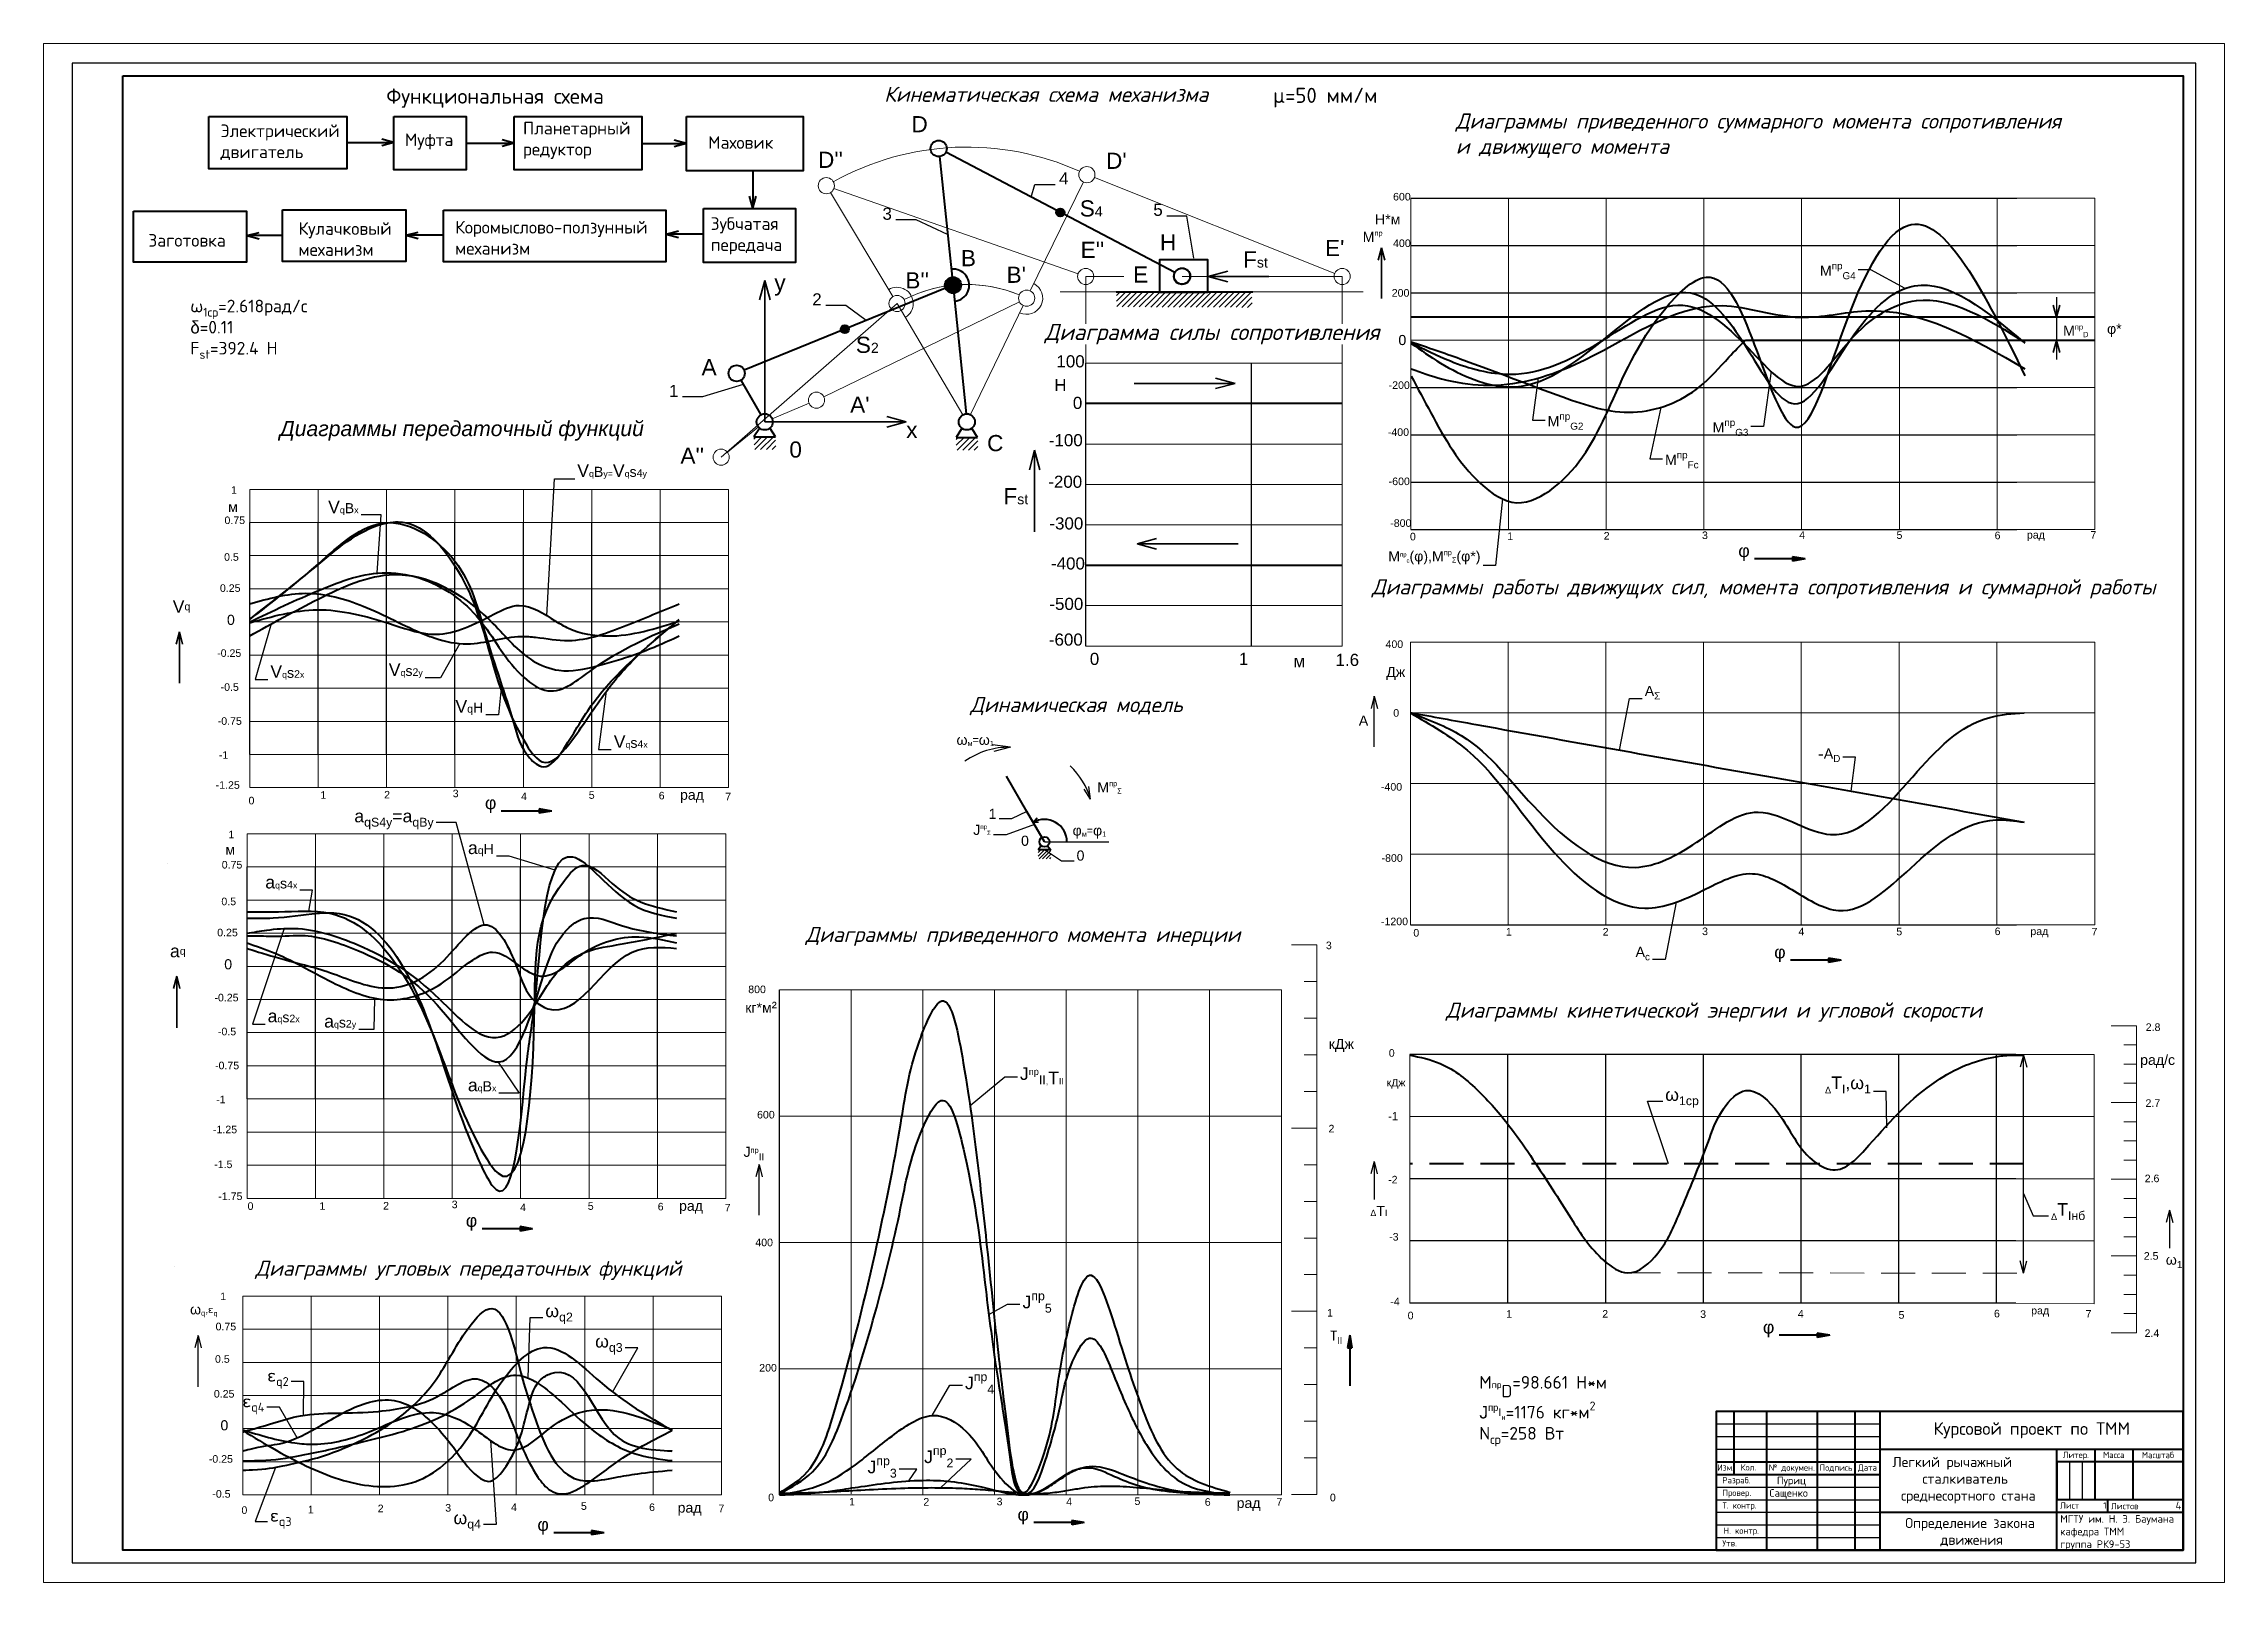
# Paper-space layout 'Лист3' of a CAD drawing. Header units: millimetres. Extents: x 0 to 839, y 0 to 592.
# The model-space entities are those that its viewports show. They can reach past a viewport. Long polylines and large blocks are cut down to what shows.
import ezdxf
from ezdxf import colors
from ezdxf.entities.mleader import LeaderData, LeaderLine
from ezdxf.math import Vec2, Vec3

# ---------------------------------------------------------------- set-up
doc = ezdxf.new("R2010")
doc.units = ezdxf.units.MM
doc.linetypes.add('штриховая', pattern=[19.05, 12.7, -6.35])
doc.layers.add('Контуры', color=182, linetype='Continuous', lineweight=50)
doc.styles.get("Standard").update_dxf_attribs({"font": 'arial.ttf'})
doc.styles.add('Аннотативный', font='arial.ttf')
doc.styles.add('ГОСТ', font='isocpeur.ttf')

psp = doc.layouts.new('Лист3')

msp = doc.modelspace()

# ---------------------------------------------------------------- texts
at = {"attachment_point": 1}
for s, width, gutter_width, insert, char_height in [('{\\fISOCPEUR|b0|i0|c204|p34;Функциональная схема}', 103.0655, 70.89, (3655.89, 1310.64), 6), ('{\\fISOCPEUR|b0|i0|c204|p34;Электрический двигатель}', 49.3805, 70.89, (3590.22, 1296.4), 5), ('{\\fISOCPEUR|b0|i0|c204|p34;Планетарный редуктор}', 25.0481, 70.89, (3710.02, 1297.45), 5), ('D', 5.4258, 12.5, (3863.86, 1299.72), 6.4), ('{\\fISOCPEUR|b0|i0|c204|p34;Муфта}', 22.5433, 70.89, (3663.23, 1292.84), 5), ('{\\fISOCPEUR|b0|i0|c204|p34;Маховик}', 39.758, 70.89, (3783.32, 1291.77), 5), ("D''", 5.4258, 12.5, (3826.85, 1285.61), 6.403), ("D'", 5.4258, 12.5, (3940.91, 1285.22), 6.403), ('{\\fISOCPEUR|b0|i0|c204|p34;Заготовка}', 42.7248, 70.89, (3561.65, 1253), 5), ('{\\fISOCPEUR|b0|i0|c204|p34;Кулачковый механизм}', 41.1065, 70.89, (3621.11, 1257.69), 5), ('{\\fISOCPEUR|b0|i0|c204|p34;Коромыслово\\fISOCPEUR|b0|i0|c0|p34;-\\fISOCPEUR|b0|i0|c204|p34;ползунный механизм}', 37.5461, 70.89, (3683.15, 1258.19), 5), ('{\\fISOCPEUR|b0|i0|c204|p34;Зубчатая передача}', 39.758, 70.89, (3784.35, 1259.63), 5), ('H', 2.9203, 12.5, (3962.27, 1252.93), 6.4), ('B', 4.686, 12.5, (3883.43, 1246.66), 6.4), ("E''", 4.2737, 12.5, (3930.84, 1249.95), 6.403), ("E'", 2.3727, 12.5, (4027.65, 1250.68), 6.403), ("B''", 4.686, 12.5, (3861.43, 1237.86), 6.403), ("B'", 4.686, 12.5, (3901.53, 1240.08), 6.403), ('E', 2.9203, 12.5, (3951.64, 1240.17), 6.4), ('А', 3.0354, 12.5, (3780.74, 1203.47), 6.4), ("А'", 3.0354, 12.5, (3839.58, 1188.63), 6.403), ("А''", 3.0354, 12.5, (3772.36, 1168.45), 6.403), ('0', 5.1972, 12.5, (3815.5, 1170.85), 6.4), ('С', 5.6299, 12.5, (3893.81, 1173.4), 6.4), ('1', 11.7849, 70.89, (3629.81, 1032.34), 3), ('1', 11.7849, 70.89, (3629.42, 869.54), 3), ('1', 11.7849, 70.89, (3624.81, 749.29), 3)]:
    msp.add_mtext_dynamic_manual_height_columns(s, width=width, gutter_width=gutter_width, heights=[0], dxfattribs=dict(at, insert=insert, char_height=char_height))
at = {"lineweight": 25, "attachment_point": 1}
for s, width, heights, insert, char_height in [('{\\fISOCPEUR|b0|i1|c204|p34;Кинематическая схема механизма}', 143.0228, [0], (3853.04, 1311.36), 6), ('{\\fISOCPEUR|b0|i0|c0|p34;µ=50 \\fISOCPEUR|b0|i0|c204|p34;мм\\fISOCPEUR|b0|i0|c0|p34;/\\fISOCPEUR|b0|i0|c204|p34;м}', 58.0627, [0], (4007, 1310.95), 6), ('{\\fISOCPEUR|b0|i1|c204|p34;Диаграммы приведенного суммарного момента сопротивления и движущего момента}', 244.7468, [0], (4079.41, 1300.77), 6), ('{\\H1.6x;S}4', 4.0939, [0], (3930.5, 1266.36), 4.002), ('600', 7.3694, [0], (4054.58, 1269.3), 3), ('\\A1;М{\\H0.525x;\\Sпр^ ;}', 6.794, [0], (4042.55, 1254.41), 4), ('Н*м', 12.0679, [0], (4047.42, 1260.81), 4), ('{\\H0.8x;F\\H0.625x;st}', 6.6693, [0], (3995.18, 1246.14), 8.0039), ('400', 8.3359, [0], (4054.58, 1250.87), 3), ('у', 3.9838, [0], (3809.56, 1236.94), 6.4), ('200', 8.6983, [0], (4054.06, 1231.2), 3), ('{\\H1.6x;S}2', 7.3427, [0], (3841.83, 1212.33), 4.002), ('{\\fISOCPEUR|b0|i1|c204|p34;Диаграмма силы сопротивления}', 156.6251, [0], (3916.61, 1217.41), 6.4031), ('0', 10.2688, [0], (4056.7, 1213.03), 4), ('100', 6.8109, [0], (3921.26, 1204.99), 4.802), ('-200', 11.3135, [0], (4052.84, 1194.64), 3), ('0', 10.0597, [0], (3927.77, 1188.52), 4.8), ('{\\fArial|b0|i1|c204|p34;Диаграммы передаточный функций }', 146.8018, [0], (3613.71, 1178.96), 6), ('х', 4.7805, [0], (3861.78, 1178.6), 6.4), ('-400', 13.1766, [0], (4052.52, 1176.04), 3), ('-200', 6.5761, [0], (3918.04, 1157.3), 4.802), ('1', 7.6613, [0], (3594.42, 1153.12), 3), ('{\\H0.8x;F\\H0.625x;st}', 4.3604, [0], (3900.29, 1152.36), 8.0039), ('-600', 13.6117, [0], (4052.84, 1156.56), 3), ('0.75', 6.7492, [0], (3591.8, 1141.13), 3), ('м', 6.5298, [0], (3593.24, 1146.87), 4), ('-300', 7.2806, [0], (3918.48, 1140.8), 4.802), ('-800', 13.3942, [0], (4053.47, 1140.02), 3), ('0', 3.9182, [0], (4061.27, 1134.68), 3), ('3', 8.1983, [0], (4176.93, 1135.19), 3), ('рад', 11.7466, [0], (4305.59, 1135.38), 3), ('0.5', 6.202, [0], (3591.64, 1126.59), 3), ('-400', 6.8109, [0], (3919.12, 1124.94), 4.802), ('{\\fISOCPEUR|b0|i1|c204|p34;Диаграммы работы движущих сил, момента сопротивления и суммарной работы}', 417.7436, [97.3], (4046.18, 1116.26), 6), ('\\A1;V{\\H0.6x;q}', 16.7905, [10.4], (3571.3, 1107.98), 5), ('-500 ', 12.7227, [0], (3918.48, 1108.91), 4.802), ('0', 7.5938, [0], (3592.78, 1102.2), 4), ('-0.25', 7.6613, [0], (3588.9, 1088.52), 3), ('400', 8.5776, [3.01], (4051.6, 1092.05), 3), ('0', 8.5946, [0], (3934.49, 1087.13), 4.8), ('1', 6.901, [0], (3993.53, 1087.15), 4.8), ('   м', 14.9766, [0], (4009.56, 1086.19), 4.802), ('1.6  ', 5.2859, [0], (4031.8, 1086.74), 4.802), ('Дж', 7.9422, [0], (4051.87, 1081.53), 4), ('-0.5', 6.5668, [0], (3590.27, 1075.07), 3), ('{\\fISOCPEUR|b0|i1|c204|p34;Динамическая модель}', 88.4218, [0], (3887.15, 1069.63), 6), ('A', 4.2627, [0], (4041.02, 1062.3), 4), ('0', 5.4421, [0], (4054.66, 1064.82), 3), ('-0.75', 7.4789, [0], (3589.13, 1061.61), 3), ('\\A1;{\\H0.66667x;ω\\H0.525x;\\S^ м;\\H1.4286x;=\\H1.3333x;ω\\H0.525x;\\S^ 1;}', 11.2527, [0], (3881.7, 1054.69), 6), ('-1', 7.6613, [0], (3589.59, 1048.16), 3), ('-1.25', 7.6613, [0], (3588.32, 1036.27), 3), ('0', 9.584, [0], (3601.33, 1030.11), 3), ('3', 8.09, [0], (3682.18, 1032.94), 3), ('рад', 11.4018, [0], (3772.2, 1032.91), 4), ('\\A1;{\\H0.66667x;М\\H0.525x;\\Sпр^ ;\\S^ Σ;}', 13.7777, [0], (3937.45, 1036.39), 6), ('-400', 7.0434, [0], (4049.79, 1035.55), 3), ('1', 7.6613, [0], (3593.35, 1016.68), 3), ('0', 5.3956, [0], (3907.25, 1014.7), 4), ('\\A1;φ{\\H0.525x;\\S^ м;\\H1.4286x;=}φ{\\H0.525x;\\S^ 1;}', 7.3049, [0], (3927.66, 1018.79), 4), ('0.75', 6.7492, [0], (3590.72, 1004.69), 3), ('м', 6.5298, [0], (3592.16, 1011.13), 4), ('-800', 9.6851, [0], (4050.02, 1007.36), 3), ('0.5', 6.202, [0], (3590.57, 990.15), 3), ('{\\fISOCPEUR|b0|i1|c204|p34;Диаграммы приведенного момента инерции}', 183.9771, [0], (3821.95, 978.6), 6), ('-1200', 4.7302, [0], (4049.79, 982.24), 3), ('0', 4.1402, [0], (4062.61, 977.72), 3), ('3', 7.5365, [0], (4176.96, 978.32), 3), ('\\A1;a{\\H0.6x;q}', 16.7905, [10.4], (3570.22, 971.54), 5), ('3', 7.3737, [0], (4027.97, 972.75), 3), ('0', 7.5938, [0], (3591.71, 965.76), 4), ('-0.25', 7.6613, [0], (3587.83, 952.08), 3), ('800', 6.388, [0], (3799.22, 955.33), 3), ('кг*м{\\H1.0833x;²}', 13.0643, [0], (3798.03, 948.92), 4), ('{\\fISOCPEUR|b0|i1|c204|p34;Диаграммы кинетической энергии и угловой скорости}', 232.9101, [0], (4075.54, 948.62), 6), ('-0.5', 6.5668, [0], (3589.2, 938.63), 3), ('кДж', 10.6151, [0], (4029.13, 934.22), 4), ('2.8', 7.3737, [0], (4352.64, 940.35), 3), ('-0.75', 7.4789, [0], (3588.06, 925.18), 3), ('0', 7.3661, [0], (4052.89, 930.14), 3), ('\\A1;рад/с', 7.3737, [0], (4350.45, 927.89), 4), ('кДж', 6.1074, [0], (4052.02, 918.37), 3), ('-1', 7.6613, [0], (3588.51, 911.73), 3), ('2.7', 7.3737, [0], (4352.56, 910.29), 3), ('-1.25', 7.6613, [0], (3587.24, 899.83), 3), ('600', 5.6751, [0], (3802.71, 905.69), 3), ('2', 7.3737, [0], (4029.01, 900.17), 3), ('\\A1;J{\\H0.525x;\\Sпр^ ;\\H1.3333x;\\S^ II;}', 4.2256, [0], (3797.36, 892.84), 4), ('-1.5', 7.6613, [0], (3587.72, 886.04), 3), ('-1.75', 7.6613, [0], (3589.35, 873.38), 3), ('2.6', 7.3737, [0], (4352.24, 880.45), 3), ('0', 9.584, [0], (3600.94, 869.48), 3), ('3', 8.09, [0], (3681.78, 870.14), 3), ('рад', 11.4018, [0], (3771.81, 870.11), 4), ('{\\H0.625x;Δ}T{\\H0.625x;I}', 10.5299, [0], (4045.6, 868.02), 4), ('400', 7.2935, [0], (3802.02, 855.08), 3), ('{\\fISOCPEUR|b0|i1|c204|p34;Диаграммы угловых передаточных функций}', 205.0275, [17.91], (3604.04, 846.37), 6), ('2.5', 7.3737, [0], (4351.88, 849.75), 3), ('\\A1;ω{\\H0.7x;\\S^ 1;}', 10.5299, [0], (4360.6, 848.76), 4), ('1', 7.6613, [0], (3590.12, 833.74), 3), ('\\A1;{\\H1.6x;ω\\H0.525x;\\S^ q;\\H1.4286x;,\\fISOCPEUR|b0|i0|c0|p34;\\C256;\\c0;ε\\H0.7x;\\S^ q;}', 6.9067, [0], (3578.17, 829.09), 2.5), ('0.75', 6.7492, [0], (3588.28, 821.79), 3), ('1', 7.3737, [0], (4028.45, 827.23), 3), ('0', 4.1402, [0], (4060.37, 826.14), 3), ('2.4', 7.3737, [0], (4352.2, 819.15), 3), ('0.5', 6.202, [0], (3588.05, 808.93), 3), ('200', 7.2935, [0], (3803.57, 805.45), 3), ('0', 7.5938, [0], (3590.21, 783.17), 4), ('-0.25', 7.6613, [0], (3585.6, 769.34), 3), ('-0.5', 6.5668, [0], (3586.99, 755.51), 3), ('0', 9.6258, [0], (3807.1, 754.07), 3), ('3', 10.6102, [0], (3897.59, 752.44), 3), ('рад', 10.2214, [0], (3992.63, 752.4), 4), ('0', 9.6258, [0], (4029.57, 754.06), 3), ('0', 9.584, [0], (3598.52, 749.06), 3), ('3', 8.09, [0], (3679.23, 749.98), 3), ('рад', 11.4018, [0], (3771.25, 750.56), 4), ('7', 10.2247, [0], (3787.42, 749.72), 3)]:
    msp.add_mtext_dynamic_manual_height_columns(s, width=width, gutter_width=12.5, heights=heights, dxfattribs=dict(at, insert=insert, char_height=char_height))
at = {"lineweight": 40, "insert": (3578.29, 1226.99), "char_height": 5, "attachment_point": 1, "style": 'Аннотативный'}
msp.add_mtext_dynamic_manual_height_columns('\\A1;{\\fISOCPEUR|b0|i0|c0|p34;ω\\H0.7x;\\S^ 1;\\S^ ср;\\H1.4286x;=2.618\\fISOCPEUR|b0|i0|c204|p34;рад\\fISOCPEUR|b0|i0|c0|p34;/\\fISOCPEUR|b0|i0|c204|p34;с\\P\\fGreekC_IV50|b0|i0|c0|p2;δ\\fISOCPEUR|b0|i0|c204|p34;=0.11\\P\\fISOCPEUR|b0|i0|c0|p34;F\\H0.7x;\\S^ st;\\H1.4286x;=392.4 H}', width=112.9852, gutter_width=12.5, heights=[0], dxfattribs=at)
at = {"color": 18, "lineweight": 30, "true_color": 0x000000, "attachment_point": 1, "style": 'Аннотативный'}
for s, width, heights, insert, char_height in [('\\A1;{\\C256;M\\H0.53x;\\Sпр^ ;\\H0.99057x;\\S^ D;}', 10.4957, [0], (4319.95, 1217.24), 4), ('\\A1;{\\fISOCPEUR|b0|i0|c0|p34;\\C256;M\\H0.53x;\\Sпр^ ;\\H1.869x;\\S^ D;\\H1.0095x;=98.661\\fISOCPEUR|b0|i0|c204|p34; Н*м\\P\\fArial|b0|i0|c204|p34;J\\H0.525x;\\Sпр^ ;\\H1.1905x;I\\H0.7x;\\S^ н;\\fISOCPEUR|b0|i0|c0|p34;\\H2.2857x;=1176\\fISOCPEUR|b0|i0|c204|p34; кг*м\\H0.7x;\\S2^ ;\\H1.4286x;\\P\\fISOCPEUR|b0|i0|c0|p34;N\\fISOCPEUR|b0|i0|c204|p34;\\H0.7x;\\S^ ср;\\H1.4286x;=258 Вт}', 62.9551, [34.22], (4088.74, 804.12), 5)]:
    msp.add_mtext_dynamic_manual_height_columns(s, width=width, gutter_width=12.5, heights=heights, dxfattribs=dict(at, insert=insert, char_height=char_height))
at = {"attachment_point": 1}
for s, insert, char_height, width in [('Н', (3920.41, 1195.58), 4.8, 7.1406), ('-100', (3918.26, 1173.76), 4.802, 8.6884), ('-600', (3918.28, 1094.78), 4.802, 11.5777)]:
    msp.add_mtext(s, dxfattribs=dict(at, insert=insert, char_height=char_height, width=width))
at = {"style": 'Аннотативный'}
for s, width, heights, insert, char_height, attachment_point in [('1', 5.3736, [0], (4099.77, 1134.81), 3, 1), ('2', 8.0191, [0], (4137.99, 1134.98), 3, 1), ('4', 7.2308, [0], (4215.42, 1135.28), 3, 1), ('5', 8.495, [0], (4253.95, 1135.27), 3, 1), ('6', 5.737, [0], (4292.8, 1135.12), 3, 1), ('7', 5.737, [0], (4330.74, 1135.32), 3, 1), ('2', 9.1458, [0], (3655.02, 1032.43), 3, 1), ('4', 6.3808, [0], (3709.27, 1031.8), 3, 1), ('5', 11.9108, [0], (3736.07, 1032.31), 3, 1), ('6', 6.3808, [0], (3763.76, 1032.08), 3, 1), ('7', 6.3808, [0], (3790.09, 1031.69), 3, 1), ('1', 10.3797, [0], (4099.25, 978.15), 3, 1), ('2', 12.6729, [0], (4137.59, 978.15), 3, 1), ('4', 7.7244, [0], (4215.12, 978.24), 3, 1), ('5', 7.0003, [0], (4253.88, 978.24), 3, 1), ('6', 8.5693, [0], (4292.82, 978.33), 3, 1), ('рад', 13.5925, [0], (4306.98, 978.33), 3, 1), ('7', 5.737, [0], (4331.19, 978.18), 3, 1), ('2', 9.1458, [0], (3654.63, 869.63), 3, 1), ('4', 6.3808, [0], (3708.88, 869), 3, 1), ('5', 11.9108, [0], (3735.68, 869.51), 3, 1), ('6', 6.3808, [0], (3763.37, 869.28), 3, 1), ('7', 6.3808, [0], (3789.91, 868.87), 3, 1), ('1', 7.737, [0], (4099.37, 826.78), 3, 1), ('2', 11.6814, [0], (4137.42, 826.8), 3, 1), ('3', 11.6814, [0], (4176.21, 826.7), 3, 1), ('4', 11.6814, [0], (4214.88, 826.82), 3, 1), ('5', 14.8672, [0], (4254.75, 826.38), 3, 1), ('6', 6.6751, [0], (4292.54, 826.91), 3, 1), ('рад', 13.5925, [0], (4307.28, 828.12), 3, 1), ('7', 8.4956, [0], (4328.84, 826.81), 3, 1), ('{\\fISOCPEUR|b0|i0|c204|p34;Легкий рычажный      сталкиватель  среднесортного стана}', 70, [22.9], (4282.41, 759.44), 4, 5), ('1', 8.2156, [0], (3839.17, 752.43), 3, 1), ('2', 11.0595, [0], (3868.56, 752.33), 3, 1), ('4', 8.3209, [0], (3925.15, 752.44), 3, 1), ('5', 7.2676, [0], (3952.17, 752.61), 3, 1), ('6', 5.8984, [0], (3980.01, 752.3), 3, 1), ('7', 5.8984, [0], (4008.4, 752.38), 3, 1), (' {\\fISOCPEUR|b0|i0|c204|p34;Сащенко }', 18.6254, [4.76], (4202.49, 755.86), 3, 1), ('2', 9.1458, [0], (3652.48, 749.75), 3, 1), ('4', 6.3808, [0], (3705.29, 750.21), 3, 1), ('5', 11.9108, [0], (3732.96, 750.67), 3, 1), ('6', 6.3808, [0], (3759.95, 750.21), 3, 1), ('\\pi9.9;{\\fISOCPEUR|b0|i0|c204|p34;Определение закона \\P\\pi23.8;движения}', 70, [13.12], (4247.49, 744.47), 4, 1), ('{\\fISOCPEUR|b0|i0|c204|p34;МГТУ им\\fISOCPEUR|b0|i0|c0|p34;. \\fISOCPEUR|b0|i0|c204|p34;Н\\fISOCPEUR|b0|i0|c0|p34;. \\fISOCPEUR|b0|i0|c204|p34;Э\\fISOCPEUR|b0|i0|c0|p34;. \\fISOCPEUR|b0|i0|c204|p34;Баумана\\Pкафедра ТММ\\Pгруппа РК9-53}', 50, [0], (4318.8, 745.59), 3, 1)]:
    msp.add_mtext_dynamic_manual_height_columns(s, width=width, gutter_width=12.5, heights=heights, dxfattribs=dict(at, insert=insert, char_height=char_height, attachment_point=attachment_point))
at = {"color": 18, "true_color": 0x000000, "attachment_point": 1, "style": 'ГОСТ'}
for s, width, heights, insert, char_height in [('\\A1;{\\fArial|b0|i0|c0|p34;φ}', 15.6641, [0], (4191.29, 1130.07), 5), ('\\A1;{\\fArial|b0|i0|c0|p34;φ}', 15.6641, [0], (3694.94, 1030.22), 5), ('\\A1;{\\fArial|b0|i0|c0|p34;φ}', 15.6641, [0], (4205.51, 971.12), 5), ('\\A1;{\\fArial|b0|i0|c0|p34;φ}', 15.6641, [0], (3687.37, 864.76), 5), ('\\A1;{\\fArial|b0|i0|c0|p34;φ}', 15.6641, [0], (4201.04, 822.55), 5), ('\\A1;T{\\H0.7x;\\S^ II;}', 31.623, [5], (4029.48, 818.67), 4), ('\\A1;{\\fArial|b0|i0|c0|p34;φ}', 15.6641, [0], (3715.72, 744.38), 5), ('\\A1;{\\fArial|b0|i0|c0|p34;φ}', 15.6641, [0], (3905.84, 748.38), 5)]:
    msp.add_mtext_dynamic_manual_height_columns(s, width=width, gutter_width=25, heights=heights, dxfattribs=dict(at, insert=insert, char_height=char_height))
at = {"lineweight": 35, "char_height": 3, "attachment_point": 1}
for insert in [(3590, 1114.27), (3588.92, 977.84), (3587.59, 795.14)]:
    msp.add_mtext_dynamic_manual_height_columns('0.25', width=8.9382, gutter_width=12.5, heights=[0], dxfattribs=dict(at, insert=insert))
at = {"lineweight": 25, "width": 11.1124, "attachment_point": 1}
for s, insert, char_height in [('-1', (4052.59, 905.25), 3.25), ('-2', (4052.62, 879.96), 3), ('-3', (4053.03, 857.32), 3), ('-4', (4053.5, 831.7), 3)]:
    msp.add_mtext(s, dxfattribs=dict(at, insert=insert, char_height=char_height))
at = {"linetype": 'ByBlock'}
for s, width, heights, insert, char_height, attachment_point in [('{\\fISOCPEUR|b0|i0|c204|p34;Курсовой проект по ТММ}', 120, [14.66], (4307.49, 779.19), 5, 5), ('{\\fISOCPEUR|b0|i0|c204|p34;Масса}', 15, [3.92], (4339.99, 769.42), 2.5, 5), ('{\\fISOCPEUR|b0|i0|c204|p34;Масштаб}', 20, [3.8], (4357.49, 769.39), 2.5, 5), ('{\\fISOCPEUR|b0|i0|c204|p34;Изм\\fISOCPEUR|b0|i0|c0|p34;.}', 6, [3.69], (4182.99, 764.42), 2.5, 4), ('\\pi2.5;{\\fISOCPEUR|b0|i0|c204|p34;Разраб\\fISOCPEUR|b0|i0|c0|p34;.}', 20, [5], (4182.49, 759.06), 2.5, 4), ('{\\fISOCPEUR|b0|i0|c204|p34;Кол\\fISOCPEUR|b0|i0|c0|p34;.}', 8.8502, [0], (4195.32, 764.49), 2.5, 5), ('{\\fISOCPEUR|b0|i0|c0|p34;№ \\fISOCPEUR|b0|i0|c204|p34;докумен\\fISOCPEUR|b0|i0|c0|p34;.}', 20, [5.03], (4212.49, 764.07), 2.5, 5), ('{\\fISOCPEUR|b0|i0|c204|p34;Подпись}', 15, [5.27], (4229.99, 764.18), 2.5, 5), ('{\\fISOCPEUR|b0|i0|c204|p34;Дата}', 10, [3.84], (4242.49, 764.14), 2.5, 5), ('\\pi2.5;{\\fISOCPEUR|b0|i0|c204|p34;Провер\\fISOCPEUR|b0|i0|c0|p34;.}', 20.4068, [4.29], (4182.49, 754.09), 2.5, 4), ('\\pi2.5;{\\fISOCPEUR|b0|i0|c204|p34;Т\\fISOCPEUR|b0|i0|c0|p34;. \\fISOCPEUR|b0|i0|c204|p34;контр\\fISOCPEUR|b0|i0|c0|p34;.}', 20, [3.69], (4182.49, 749.09), 2.5, 4), ('{\\fISOCPEUR|b0|i0|c204|p34;Лист      1}', 20, [3.57], (4318.76, 749.41), 2.5, 4), ('{\\fISOCPEUR|b0|i0|c204|p34;Листов        \\fISOCPEUR|b0|i0|c0|p34;\\H1.2x; 4}', 30, [3.68], (4338.94, 749.41), 2.5, 4), ('\\pi2.5;{\\fISOCPEUR|b0|i0|c204|p34;Утв\\fISOCPEUR|b0|i0|c0|p34;.}', 20, [3.56], (4182.49, 734.42), 2.5, 4), ('{\\fISOCPEUR|b0|i0|c204|p34;Н\\fISOCPEUR|b0|i0|c0|p34;. \\fISOCPEUR|b0|i0|c204|p34;контр\\fISOCPEUR|b0|i0|c0|p34;.}', 20, [3.8], (4192.49, 739.09), 2.5, 5)]:
    msp.add_mtext_dynamic_manual_height_columns(s, width=width, gutter_width=12.5, heights=heights, dxfattribs=dict(at, insert=insert, char_height=char_height, attachment_point=attachment_point))
at = {"linetype": 'ByBlock', "lineweight": 30, "insert": (4324.99, 769.09), "char_height": 2.5, "attachment_point": 5}
msp.add_mtext_dynamic_manual_height_columns('{\\fISOCPEUR|b0|i0|c204|p34;Литер\\fISOCPEUR|b0|i0|c0|p34;.}', width=15, gutter_width=12.5, heights=[4.27], dxfattribs=at)
at = {"color": 18, "lineweight": 40, "true_color": 0x000000, "insert": (4206.58, 760.81), "char_height": 3, "attachment_point": 1, "style": 'Аннотативный'}
msp.add_mtext_dynamic_manual_height_columns('{\\fISOCPEUR|b0|i0|c204|p34;Пуриц}', width=20.6196, gutter_width=12.5, heights=[0], dxfattribs=at)
at = {"layer": 'Контуры', "color": 18, "true_color": 0x000000, "insert": (4337.32, 1217.47), "char_height": 4, "width": 12.5364, "attachment_point": 1, "style": 'ГОСТ'}
msp.add_mtext('\\A1;{\\fArial|b0|i0|c0|p34;φ\\fArial|b0|i0|c204|p34;*}', dxfattribs=at)

# ---------------------------------------------------------------- blocks, each defined once
blk = doc.blocks.new('_None')

# ---------------------------------------------------------------- hatches: boundary and pattern name
at = {"lineweight": 20}
h = msp.add_hatch(color=256, dxfattribs=at)
h.set_gradient(color2=(0, 0, 0), tint=1)
h.paths.add_polyline_path([(3921.4, 1262.3), (3924.23, 1260.81, 0.121595), (3924.41, 1261.56, 0.783176)])
h.paths.add_polyline_path([(3921.4, 1262.3, 0.121595), (3921.21, 1261.56, 0.783176), (3924.23, 1260.81)])
h = msp.add_hatch(color=256, dxfattribs=at)
h.set_gradient(color2=(0, 0, 0), tint=1)
h.paths.add_polyline_path([(3877.13, 1232.75, 0.032495), (3877.15, 1232.34, -0.029424), (3883.52, 1232.98, 0.965065)])
h.paths.add_polyline_path([(3883.53, 1232.75, 0.017778), (3883.52, 1232.98, 0.029424), (3877.15, 1232.34, 0.937054)])
at = {"lineweight": 35}
h = msp.add_hatch(dxfattribs=at)
h.set_pattern_fill('_USER', color=256, scale=1.600781, angle=45, style=0, pattern_type=0)
h.set_pattern_definition([(45, (-2186.8263, -776.2223), (-1.13192314, 1.13192314), [])])
h.paths.add_polyline_path([(3944.96, 1229.97), (3998.7, 1229.97), (3998.74, 1223.96), (3945.19, 1224.15)])
at = {"lineweight": 20}
h = msp.add_hatch(color=256, dxfattribs=at)
h.dxf.hatch_style = 1
h.paths.add_polyline_path([(3835.88, 1215.3, 0.097022), (3836, 1214.7), (3838.97, 1215.9, 0.823117)])
h.paths.add_polyline_path([(3839.08, 1215.3, 0.097022), (3838.97, 1215.9), (3836, 1214.7, 0.823117)])
at = {"lineweight": 35}
h = msp.add_hatch(dxfattribs=at)
h.set_pattern_fill('_USER', color=256, scale=1.600781, angle=45, style=0, pattern_type=0)
h.set_pattern_definition([(45, (-1933.8212, -724.0376), (-1.13192314, 1.13192314), [])])
h.paths.add_polyline_path([(3801.47, 1172.67), (3810.03, 1172.67), (3810.11, 1167.62), (3801.52, 1167.65)])
h = msp.add_hatch(dxfattribs=at)
h.set_pattern_fill('_USER', color=256, scale=1.600781, angle=45, style=0, pattern_type=0)
h.set_pattern_definition([(45, (-1853.7758, -724.2325), (-1.13192314, 1.13192314), [])])
h.paths.add_polyline_path([(3881.52, 1172.47), (3890.07, 1172.47), (3890.16, 1167.43), (3881.57, 1167.46)])
at = {"true_color": 0x000000}
h = msp.add_hatch(color=18, dxfattribs=at)
h.set_gradient(color2=(0, 0, 0), tint=1)
h.paths.add_polyline_path([(4212.77, 1125.2), (4212.77, 1124.32), (4217.77, 1124.32)])
h.paths.add_polyline_path([(4217.77, 1124.32), (4212.77, 1124.32), (4212.77, 1123.43)])
h = msp.add_hatch(color=18, dxfattribs=at)
h.set_gradient(color2=(0, 0, 0), tint=1)
h.paths.add_polyline_path([(3716.41, 1025.35), (3716.41, 1024.47), (3721.41, 1024.47)])
h.paths.add_polyline_path([(3721.41, 1024.47), (3716.41, 1024.47), (3716.41, 1023.59)])
at = {"lineweight": 30}
h = msp.add_hatch(dxfattribs=at)
h.set_pattern_fill('_USER', color=256, angle=45, style=0, pattern_type=0)
h.set_pattern_definition([(45, (915.9166, -154.4232), (-0.70710678, 0.70710678), [])])
h.paths.add_polyline_path([(3914.01, 1009.12), (3919.05, 1009.12), (3919.12, 1005.58), (3913.96, 1005.58)])
at = {"true_color": 0x000000}
h = msp.add_hatch(color=18, dxfattribs=at)
h.set_gradient(color2=(0, 0, 0), tint=1)
h.paths.add_polyline_path([(4226.98, 966.25), (4226.98, 965.36), (4231.98, 965.36)])
h.paths.add_polyline_path([(4231.98, 965.36), (4226.98, 965.36), (4226.98, 964.48)])
h = msp.add_hatch(color=18, dxfattribs=at)
h.set_gradient(color2=(0, 0, 0), tint=1)
h.paths.add_polyline_path([(3708.84, 859.88), (3708.84, 859), (3713.84, 859)])
h.paths.add_polyline_path([(3713.84, 859), (3708.84, 859), (3708.84, 858.12)])
h = msp.add_hatch(color=18, dxfattribs=at)
h.set_gradient(color2=(0, 0, 0), tint=1)
h.paths.add_polyline_path([(4036.52, 811.85), (4037.41, 811.85), (4037.41, 816.85)])
h.paths.add_polyline_path([(4037.41, 816.85), (4037.41, 811.85), (4038.29, 811.85)])
h = msp.add_hatch(color=18, dxfattribs=at)
h.set_gradient(color2=(0, 0, 0), tint=1)
h.paths.add_polyline_path([(4222.51, 817.68), (4222.51, 816.8), (4227.51, 816.8)])
h.paths.add_polyline_path([(4227.51, 816.8), (4222.51, 816.8), (4222.51, 815.92)])
h = msp.add_hatch(color=18, dxfattribs=at)
h.set_gradient(color2=(0, 0, 0), tint=1)
h.paths.add_polyline_path([(3927.31, 743.51), (3927.31, 742.63), (3932.31, 742.63)])
h.paths.add_polyline_path([(3932.31, 742.63), (3927.31, 742.63), (3927.31, 741.75)])
h = msp.add_hatch(color=18, dxfattribs=at)
h.set_gradient(color2=(0, 0, 0), tint=1)
h.paths.add_polyline_path([(3737.2, 739.5), (3737.2, 738.62), (3742.2, 738.62)])
h.paths.add_polyline_path([(3742.2, 738.62), (3737.2, 738.62), (3737.2, 737.74)])

# ---------------------------------------------------------------- linework, layer by layer
at = {"lineweight": 40}
for p, q in [((3640.23, 1289.25), (3658.9, 1289.25)), ((3658.9, 1289.25), (3654.07, 1290.54)), ((3658.9, 1289.25), (3654.07, 1287.96)), ((3687.49, 1289.02), (3706.55, 1289.02)), ((3706.55, 1289.02), (3701.72, 1290.31)), ((3706.55, 1289.02), (3701.72, 1287.73)), ((3757.09, 1288.88), (3774.71, 1288.88)), ((3774.71, 1288.88), (3769.88, 1290.17)), ((3774.74, 1288.88), (3769.91, 1287.59)), ((3801.03, 1278.06), (3801.03, 1263.36)), ((3801.05, 1263.19), (3799.76, 1268.02)), ((3801.04, 1263.23), (3802.33, 1268.06)), ((3600.66, 1252.38), (3605.49, 1253.67)), ((3614.82, 1252.38), (3600.66, 1252.38)), ((3600.66, 1252.38), (3605.49, 1251.08)), ((3663.62, 1252.52), (3668.45, 1253.81)), ((3678.35, 1252.52), (3663.62, 1252.52)), ((3663.62, 1252.52), (3668.45, 1251.23)), ((3766.75, 1252.95), (3771.58, 1254.25)), ((3781.48, 1252.95), (3766.75, 1252.95)), ((3766.75, 1252.95), (3771.58, 1251.66))]:
    msp.add_line(p, q, dxfattribs=at)
at = {"lineweight": 60}
for p, q in [((3874.97, 1283.7), (3879.99, 1235.94)), ((3968.15, 1237.72), (3877.47, 1285.39)), ((3877.36, 1231.55), (3797.61, 1199.05)), ((3880.65, 1229.57), (3885.47, 1181.79)), ((3944.97, 1230.09), (3999, 1230.09)), ((3796.24, 1195.07), (3804.15, 1181.38)), ((4034.44, 1185.85), (3932.9, 1185.85)), ((3803.63, 1176.04), (3801.47, 1172.67)), ((3810.03, 1172.67), (3807.87, 1176.04)), ((3883.68, 1175.84), (3881.52, 1172.47)), ((3890.07, 1172.47), (3887.91, 1175.84)), ((3801.47, 1172.67), (3810.03, 1172.67)), ((3881.52, 1172.47), (3890.07, 1172.47)), ((3932.9, 1121.82), (4034.44, 1121.82)), ((3909.56, 1024.27), (3901.51, 1038.21)), ((3916.5, 1012.25), (3909.56, 1024.27))]:
    msp.add_line(p, q, dxfattribs=at)
at = {"lineweight": 20}
for p, q in [((3833.15, 1271.09), (3929.85, 1237.26)), ((3931.93, 1273.65), (3910.88, 1230.48)), ((3936.31, 1275.34), (4031.47, 1237.39)), ((3856.51, 1228.24), (3831.78, 1269.4)), ((3932.87, 1236.2), (3932.87, 1217.41)), ((3932.9, 1236.2), (3948.01, 1236.2)), ((3971.04, 1236.2), (4034.44, 1236.2)), ((4034.44, 1236.2), (4034.44, 1217.41)), ((3944.97, 1230.09), (3922.81, 1230.09)), ((3922.81, 1230.09), (4042.73, 1230.09)), ((3788.48, 1164.62), (3858.16, 1225.5)), ((3906.59, 1226.21), (3829.12, 1188.59)), ((3884.16, 1181.36), (3858.16, 1225.5)), ((3908.08, 1224.72), (3887.18, 1181.49)), ((3932.9, 1209.23), (3932.9, 1201.86)), ((4034.44, 1201.86), (4034.44, 1209.23)), ((4061.59, 1210.97), (4301.59, 1210.97)), ((3932.9, 1201.86), (4034.44, 1201.86)), ((4034.44, 1201.86), (4034.44, 1089.8)), ((3823.29, 1185.96), (3808.7, 1179.84)), ((3790.97, 1166.63), (3803.26, 1176.59)), ((4034.44, 1169.84), (3932.9, 1169.84)), ((3932.9, 1169.84), (3932.9, 1153.83)), ((3601.8, 1138.74), (3601.8, 1151.87)), ((3601.8, 1151.87), (3791.43, 1151.87)), ((3628.89, 1138.74), (3628.89, 1151.87)), ((3655.98, 1138.74), (3655.98, 1151.87)), ((3683.07, 1138.74), (3683.07, 1151.87)), ((3710.16, 1138.74), (3710.16, 1151.87)), ((3737.25, 1138.74), (3737.25, 1151.87)), ((3764.34, 1138.74), (3764.34, 1151.87)), ((3791.43, 1151.87), (3791.43, 1138.74)), ((3932.9, 1153.83), (4034.44, 1153.83)), ((4034.44, 1153.83), (4034.44, 1137.83)), ((3764.34, 1138.74), (3601.8, 1138.74)), ((3764.34, 1138.74), (3791.43, 1138.74)), ((3791.43, 1138.74), (3791.43, 1138.74)), ((3791.43, 1138.74), (3791.43, 1125.62)), ((3791.43, 1046.87), (3791.43, 1138.74)), ((4034.44, 1137.83), (3932.9, 1137.83)), ((3932.9, 1137.83), (3932.9, 1121.82)), ((3601.8, 1125.62), (3764.34, 1125.62)), ((3764.34, 1125.62), (3764.34, 1112.49)), ((3764.34, 1125.62), (3791.43, 1125.62)), ((3932.9, 1121.82), (3932.9, 1105.81)), ((3601.8, 1112.49), (3764.34, 1112.49)), ((3764.34, 1112.49), (3791.43, 1112.49)), ((3932.9, 1105.81), (4034.44, 1105.81)), ((4034.44, 1105.81), (4034.44, 1089.8)), ((3601.8, 1099.37), (3791.43, 1099.37)), ((3764.34, 1099.37), (3791.43, 1099.37)), ((4034.44, 1089.8), (3932.9, 1089.8)), ((4061.45, 1091.36), (4061.45, 979.36)), ((4332.49, 1091.36), (4061.45, 1091.36)), ((4100.15, 979.36), (4100.15, 1091.36)), ((4100.15, 1091.36), (4138.85, 1091.36)), ((4138.85, 1091.36), (4138.85, 979.36)), ((4177.55, 979.36), (4177.55, 1091.36)), ((4177.55, 1091.36), (4216.25, 1091.36)), ((4216.25, 1091.36), (4216.25, 979.36)), ((4254.95, 979.3), (4254.95, 1091.36)), ((4254.95, 1091.36), (4293.65, 1091.36)), ((4293.65, 1091.36), (4293.65, 979.36)), ((4332.49, 979.36), (4332.49, 1091.36)), ((3601.8, 1086.24), (3764.34, 1086.24)), ((3764.34, 1086.24), (3764.34, 1073.12)), ((3764.34, 1086.24), (3791.43, 1086.24)), ((3764.34, 1073.12), (3601.8, 1073.12)), ((3764.34, 1073.12), (3791.43, 1073.12)), ((3601.8, 1059.99), (3764.34, 1059.99)), ((3764.34, 1059.99), (3764.34, 1046.87)), ((3764.34, 1059.99), (3791.43, 1059.99)), ((3764.34, 1046.87), (3601.8, 1046.87)), ((3601.8, 1046.87), (3601.8, 1033.74)), ((3655.98, 1046.87), (3628.89, 1046.87)), ((3628.89, 1046.87), (3628.89, 1033.74)), ((3683.07, 1046.87), (3655.98, 1046.87)), ((3655.98, 1046.87), (3655.98, 1033.74)), ((3655.98, 1033.74), (3655.98, 1046.87)), ((3710.16, 1046.87), (3683.07, 1046.87)), ((3683.07, 1046.87), (3683.07, 1033.74)), ((3683.07, 1033.74), (3683.07, 1046.87)), ((3737.25, 1046.87), (3710.16, 1046.87)), ((3710.16, 1046.87), (3710.16, 1033.74)), ((3710.16, 1033.74), (3710.16, 1046.87)), ((3764.34, 1046.87), (3737.25, 1046.87)), ((3737.25, 1046.87), (3737.25, 1033.74)), ((3737.25, 1033.74), (3737.25, 1046.87)), ((3764.34, 1046.87), (3791.43, 1046.87)), ((3791.43, 1046.87), (3764.34, 1046.87)), ((3764.34, 1046.87), (3764.34, 1033.74)), ((3764.34, 1033.74), (3764.34, 1046.87)), ((3791.43, 1033.74), (3791.43, 1046.87)), ((3601.8, 1033.74), (3791.43, 1033.74)), ((3600.72, 1002.3), (3600.72, 1015.43)), ((3600.72, 1015.43), (3790.35, 1015.43)), ((3627.81, 1002.3), (3627.81, 1015.43)), ((3654.9, 1002.3), (3654.9, 1015.43)), ((3681.99, 1002.3), (3681.99, 1015.43)), ((3709.08, 1002.3), (3709.08, 1015.43)), ((3736.17, 1002.3), (3736.17, 1015.43)), ((3763.26, 1002.3), (3763.26, 1015.43)), ((3790.35, 1015.43), (3790.35, 1002.3)), ((3569.38, 1003.61), (3569.38, 1003.61)), ((3763.26, 1002.3), (3600.72, 1002.3)), ((3763.26, 1002.3), (3790.35, 1002.3)), ((3790.35, 1002.3), (3790.35, 1002.3)), ((3790.35, 1002.3), (3790.35, 989.18)), ((3790.35, 910.43), (3790.35, 1002.3)), ((3600.72, 989.18), (3763.26, 989.18)), ((3763.26, 989.18), (3763.26, 976.05)), ((3763.26, 989.18), (3790.35, 989.18)), ((3600.72, 976.05), (3763.26, 976.05)), ((3763.26, 976.05), (3790.35, 976.05)), ((4061.45, 979.36), (4100.15, 979.36)), ((4138.85, 979.36), (4177.55, 979.36)), ((4216.25, 979.36), (4254.95, 979.3)), ((4293.65, 979.36), (4332.49, 979.36)), ((4024.41, 971.42), (4014.41, 971.42)), ((4024.41, 953.58), (4024.41, 971.42)), ((3600.72, 962.93), (3790.35, 962.93)), ((3763.26, 962.93), (3790.35, 962.93)), ((3839.95, 754.07), (3839.95, 953.58)), ((3868.35, 753.58), (3868.35, 953.58)), ((3896.75, 753.58), (3896.75, 953.58)), ((3925.15, 753.58), (3925.15, 953.58)), ((3953.55, 753.58), (3953.55, 953.58)), ((3981.95, 753.58), (3981.95, 953.58)), ((4010.35, 753.58), (4010.35, 953.58)), ((4024.41, 956.91), (4019.41, 956.91)), ((4024.41, 953.58), (4024.41, 753.76)), ((3600.72, 949.8), (3763.26, 949.8)), ((3763.26, 949.8), (3763.26, 936.68)), ((3763.26, 949.8), (3790.35, 949.8)), ((4024.41, 942.4), (4019.41, 942.4)), ((4024.41, 753.76), (4024.41, 949.79)), ((3763.26, 936.68), (3600.72, 936.68)), ((3763.26, 936.68), (3790.35, 936.68)), ((4348.93, 939.42), (4338.93, 939.42)), ((4348.93, 928.08), (4348.93, 939.42)), ((4348.93, 939.42), (4348.93, 817.82)), ((4024.41, 927.89), (4019.41, 927.89)), ((4061.25, 928.08), (4061.25, 927.8)), ((4061.25, 840.34), (4061.25, 927.8)), ((4177.35, 928.08), (4177.35, 884.17)), ((4216.05, 928.09), (4216.05, 841.43)), ((4348.93, 931.82), (4343.93, 931.82)), ((4348.93, 924.22), (4343.93, 924.22)), ((4348.93, 928.08), (4348.93, 909.02)), ((3600.72, 923.55), (3763.26, 923.55)), ((3763.26, 923.55), (3763.26, 910.43)), ((3763.26, 923.55), (3790.35, 923.55)), ((4348.93, 916.62), (4343.93, 916.62)), ((3763.26, 910.43), (3600.72, 910.43)), ((3600.72, 910.43), (3600.72, 897.3)), ((3654.9, 910.43), (3627.81, 910.43)), ((3627.81, 910.43), (3627.81, 897.3)), ((3681.99, 910.43), (3654.9, 910.43)), ((3654.9, 910.43), (3654.9, 897.3)), ((3654.9, 897.3), (3654.9, 910.43)), ((3709.08, 910.43), (3681.99, 910.43)), ((3681.99, 910.43), (3681.99, 897.3)), ((3681.99, 897.3), (3681.99, 910.43)), ((3736.17, 910.43), (3709.08, 910.43)), ((3709.08, 910.43), (3709.08, 897.3)), ((3709.08, 897.3), (3709.08, 910.43)), ((3763.26, 910.43), (3736.17, 910.43)), ((3736.17, 910.43), (3736.17, 897.3)), ((3736.17, 897.3), (3736.17, 910.43)), ((3763.26, 910.43), (3790.35, 910.43)), ((3790.35, 910.43), (3763.26, 910.43)), ((3763.26, 910.43), (3763.26, 897.3)), ((3763.26, 897.3), (3763.26, 910.43)), ((3790.35, 897.3), (3790.35, 910.43)), ((4024.41, 913.38), (4019.41, 913.38)), ((4348.93, 909.02), (4338.93, 909.02)), ((4348.93, 909.02), (4348.93, 909.02)), ((4348.93, 848.22), (4348.93, 909.02)), ((4024.41, 898.87), (4014.41, 898.87)), ((4301.25, 903.45), (4061.25, 903.45)), ((4348.93, 901.42), (4343.93, 901.42)), ((3600.72, 897.3), (3790.35, 897.3)), ((4348.93, 893.82), (4343.93, 893.82)), ((4024.41, 884.36), (4019.41, 884.36)), ((4348.93, 886.22), (4343.93, 886.22)), ((4348.93, 878.62), (4338.93, 878.62)), ((4024.41, 869.85), (4019.41, 869.85)), ((4348.93, 871.02), (4343.93, 871.02)), ((4024.41, 855.34), (4019.41, 855.34)), ((4348.93, 863.42), (4343.93, 863.42)), ((4348.93, 855.82), (4343.93, 855.82)), ((4348.93, 848.22), (4338.93, 848.22)), ((4348.93, 848.22), (4348.93, 829.28)), ((3572.01, 844.2), (3572.01, 844.2)), ((4024.41, 840.83), (4019.41, 840.83)), ((4061.25, 840.34), (4061.25, 829.58)), ((4348.93, 840.62), (4343.93, 840.62)), ((3599.01, 819.23), (3599.01, 832.35)), ((3599.01, 832.35), (3788.64, 832.35)), ((3626.1, 819.23), (3626.1, 832.35)), ((3653.19, 819.23), (3653.19, 832.35)), ((3680.28, 819.23), (3680.28, 832.35)), ((3707.37, 819.23), (3707.37, 832.35)), ((3734.46, 819.23), (3734.46, 832.35)), ((3761.55, 819.23), (3761.55, 832.35)), ((4348.93, 833.02), (4343.93, 833.02)), ((4024.41, 826.31), (4014.41, 826.31)), ((4348.93, 825.42), (4343.93, 825.42)), ((3761.55, 819.23), (3599.01, 819.23)), ((3761.55, 819.23), (3788.64, 819.23)), ((4348.93, 817.82), (4338.93, 817.82)), ((3599.01, 806.1), (3761.55, 806.1)), ((3761.55, 806.1), (3761.55, 792.98)), ((3761.55, 806.1), (3788.64, 806.1)), ((4024.41, 811.8), (4019.41, 811.8)), ((4024.41, 797.28), (4019.41, 797.28)), ((3599.01, 792.98), (3761.55, 792.98)), ((3761.55, 792.98), (3788.64, 792.98)), ((3599.01, 779.85), (3788.64, 779.85)), ((4024.41, 782.77), (4019.41, 782.77)), ((3599.01, 766.73), (3761.55, 766.73)), ((3761.55, 766.73), (3761.55, 753.6)), ((3761.55, 766.73), (3788.64, 766.73)), ((4024.41, 768.25), (4019.41, 768.25)), ((3761.55, 753.6), (3599.01, 753.6)), ((3761.55, 753.6), (3788.64, 753.6)), ((4024.41, 753.76), (4014.41, 753.76))]:
    msp.add_line(p, q, dxfattribs=at)
at = {"lineweight": 25}
for p, q in [((4061.59, 1267.22), (4301.59, 1267.22)), ((4061.59, 1248.47), (4301.59, 1248.47)), ((4061.59, 1229.72), (4301.59, 1229.72)), ((3998.53, 1089.8), (3998.53, 1201.86)), ((4061.59, 1192.22), (4301.59, 1192.22)), ((4061.59, 1173.47), (4301.59, 1173.47)), ((4061.59, 1154.72), (4301.59, 1154.72)), ((3601.8, 1046.87), (3601.8, 1138.74)), ((4061.59, 1135.97), (4301.59, 1135.97)), ((3916.5, 1012.25), (3941.99, 1012.25)), ((3600.72, 910.43), (3600.72, 1002.3)), ((4061.45, 979.36), (4301.45, 979.36)), ((3811.55, 753.58), (3811.55, 953.58)), ((4301.25, 928.08), (4061.25, 928.08)), ((4301.25, 829.58), (4061.25, 829.58))]:
    msp.add_line(p, q, dxfattribs=at)
at = {"color": 18, "lineweight": 20, "true_color": 0x000000}
for p, q in [((4061.59, 1210.97), (4061.59, 1267.22)), ((4061.59, 1267.22), (4293.79, 1267.22)), ((4061.59, 1135.97), (4061.59, 1266.23)), ((4177.69, 1267.22), (4100.29, 1267.22)), ((4100.29, 1267.22), (4100.29, 1135.97)), ((4138.99, 1267.22), (4100.29, 1267.22)), ((4100.29, 1267.22), (4100.29, 1135.97)), ((4138.99, 1135.97), (4138.99, 1267.22)), ((4177.69, 1135.97), (4177.69, 1267.22)), ((4177.69, 1135.97), (4177.69, 1267.22)), ((4177.69, 1267.22), (4216.39, 1267.22)), ((4216.39, 1267.22), (4216.39, 1135.97)), ((4216.39, 1267.22), (4216.39, 1135.97)), ((4255.09, 1135.97), (4255.09, 1267.22)), ((4255.09, 1267.22), (4293.79, 1267.22)), ((4255.09, 1135.97), (4255.09, 1267.22)), ((4293.79, 1267.22), (4332.49, 1267.22)), ((4293.79, 1267.22), (4293.79, 1135.97)), ((4293.79, 1267.22), (4293.79, 1135.97)), ((4332.49, 1135.97), (4332.49, 1267.22)), ((4301.59, 1248.47), (4332.49, 1248.47)), ((4301.59, 1229.72), (4332.49, 1229.72)), ((4301.59, 1210.97), (4332.49, 1210.97)), ((4061.59, 1154.72), (4061.59, 1173.47)), ((4293.79, 1173.47), (4332.49, 1173.47)), ((4293.79, 1154.72), (4061.59, 1154.72)), ((4293.79, 1154.72), (4332.49, 1154.72)), ((4061.59, 1135.97), (4138.99, 1135.97)), ((4100.29, 1135.97), (4177.69, 1135.97)), ((4293.79, 1135.97), (4177.69, 1135.97)), ((4216.39, 1135.97), (4255.09, 1135.97)), ((4216.39, 1135.97), (4255.09, 1135.97)), ((4255.09, 1135.97), (4293.79, 1135.97)), ((4293.79, 1135.97), (4332.49, 1135.97)), ((4332.49, 1135.97), (4332.49, 1135.97)), ((4061.45, 1091.36), (4332.49, 1091.36)), ((4061.45, 1063.36), (4332.49, 1063.36)), ((4061.45, 1035.36), (4332.49, 1035.36)), ((4293.65, 979.36), (4293.65, 1014.36)), ((4061.45, 1007.36), (4332.49, 1007.36)), ((4332.49, 979.36), (4293.65, 979.36)), ((4301.45, 979.36), (4332.49, 979.36)), ((3811.55, 953.58), (3811.55, 903.58)), ((4010.35, 953.58), (3811.55, 953.58)), ((3811.55, 953.58), (3811.55, 903.58)), ((4010.35, 753.64), (4010.35, 953.58)), ((4301.25, 928.08), (4332.19, 928.08)), ((4332.19, 928.08), (4332.19, 829.28)), ((3811.55, 903.58), (4010.35, 903.58)), ((4010.35, 903.58), (4010.35, 853.58)), ((4301.25, 903.45), (4332.19, 903.45)), ((3600.72, 884.18), (3600.72, 897.3)), ((3627.81, 897.3), (3627.81, 884.18)), ((3654.9, 897.3), (3654.9, 884.18)), ((3681.99, 897.3), (3681.99, 884.18)), ((3709.08, 897.3), (3709.08, 884.18)), ((3736.17, 897.3), (3736.17, 871.05)), ((3763.26, 897.3), (3763.26, 871.05)), ((3790.35, 897.3), (3790.35, 884.18)), ((3790.35, 884.18), (3600.72, 884.18)), ((3600.72, 884.18), (3600.72, 884.18)), ((3600.72, 884.18), (3600.72, 871.05)), ((3627.81, 884.18), (3627.81, 871.05)), ((3654.9, 884.18), (3654.9, 871.05)), ((3681.99, 884.18), (3681.99, 871.05)), ((3709.08, 884.18), (3709.08, 871.05)), ((3790.35, 884.18), (3790.35, 871.05)), ((4301.25, 878.83), (4332.19, 878.83)), ((3790.35, 871.05), (3600.72, 871.05)), ((3790.35, 871.05), (3790.35, 871.05)), ((3811.55, 853.58), (3811.55, 803.58)), ((4010.35, 853.58), (3811.55, 853.58)), ((3811.55, 853.58), (3811.55, 803.58)), ((4301.25, 854.2), (4332.19, 854.2)), ((3653.19, 832.35), (3626.1, 832.35)), ((3626.1, 832.35), (3626.1, 753.6)), ((3653.19, 753.6), (3653.19, 832.35)), ((3707.37, 832.35), (3680.28, 832.35)), ((3680.28, 832.35), (3680.28, 753.6)), ((3707.37, 753.6), (3707.37, 832.35)), ((3761.55, 832.35), (3734.46, 832.35)), ((3734.46, 832.35), (3734.46, 753.6)), ((3761.55, 753.6), (3761.55, 832.35)), ((3788.64, 832.35), (3788.64, 753.6)), ((4301.25, 829.58), (4332.19, 829.28)), ((3599.01, 819.23), (3599.01, 753.6)), ((3811.55, 803.58), (4010.35, 803.58)), ((4010.35, 803.58), (4010.35, 753.64)), ((3626.1, 753.6), (3599.01, 753.6)), ((3599.01, 753.6), (3788.64, 753.6)), ((3680.28, 753.6), (3653.19, 753.6)), ((3734.46, 753.6), (3707.37, 753.6)), ((3788.64, 753.6), (3761.55, 753.6)), ((3811.55, 753.58), (4010.35, 753.58))]:
    msp.add_line(p, q, dxfattribs=at)
at = {"lineweight": 35}
for p, q in [((4050, 1247.51), (4048.71, 1242.68)), ((4050, 1227.51), (4050, 1247.51)), ((4050, 1247.51), (4051.3, 1242.68)), ((3981.37, 1236.2), (3989.1, 1238.28)), ((3981.37, 1236.2), (4005.38, 1236.2)), ((3981.37, 1236.2), (3989.1, 1234.13)), ((3805.81, 1234.65), (3803.74, 1226.92)), ((3805.81, 1213.82), (3805.81, 1234.65)), ((3805.81, 1234.65), (3807.88, 1226.92)), ((4317.33, 1220.02), (4316.03, 1224.85)), ((4317.33, 1220.02), (4318.62, 1224.85)), ((3805.75, 1178.6), (3805.81, 1215.18)), ((4317.3, 1210.88), (4316, 1206.05)), ((4317.3, 1210.88), (4318.59, 1206.05)), ((3952.03, 1193.84), (3992.04, 1193.84)), ((3992.04, 1193.84), (3984.31, 1195.91)), ((3992.04, 1193.84), (3984.31, 1191.77)), ((3805.75, 1178.6), (3808.95, 1178.6)), ((3808.95, 1178.6), (3861.78, 1178.6)), ((3861.78, 1178.6), (3854.05, 1180.67)), ((3861.78, 1178.6), (3854.05, 1176.53)), ((3912.63, 1167.37), (3910.56, 1159.64)), ((3912.63, 1135.02), (3912.63, 1167.37)), ((3912.63, 1167.37), (3914.7, 1159.64)), ((3953.2, 1130.29), (3960.94, 1132.36)), ((3993.22, 1130.29), (3953.2, 1130.29)), ((3953.2, 1130.29), (3960.94, 1128.22)), ((3573.94, 1095.44), (3572.65, 1090.61)), ((3573.94, 1075.08), (3573.94, 1095.44)), ((3573.94, 1095.44), (3575.24, 1090.61)), ((3912.02, 1019.95), (3913.65, 1021.8)), ((3912.02, 1019.95), (3914.19, 1020.06)), ((3572.87, 959), (3571.57, 954.17)), ((3572.87, 938.64), (3572.87, 959)), ((3572.87, 959), (3574.16, 954.17))]:
    msp.add_line(p, q, dxfattribs=at)
at = {"color": 18, "lineweight": 30, "true_color": 0x000000}
msp.add_line((4317.31, 1227.98), (4317.31, 1203.32), dxfattribs=at)
at = {"color": 18, "lineweight": 40, "true_color": 0x000000}
for p, q in [((4061.59, 1220.16), (4332.49, 1220.16)), ((4194.15, 1210.97), (4332.49, 1210.97))]:
    msp.add_line(p, q, dxfattribs=at)
at = {"lineweight": 30}
for p, q in [((3932.9, 1089.8), (3932.9, 1201.86)), ((4047.16, 1069.94), (4045.86, 1065.12)), ((4047.16, 1049.94), (4047.16, 1069.94)), ((4047.16, 1069.94), (4048.45, 1065.12)), ((3903.03, 1049.71), (3895.96, 1050.66)), ((3903.03, 1049.71), (3896.53, 1048.11)), ((3934.78, 1029.21), (3932.21, 1033.07)), ((3934.78, 1029.21), (3934.06, 1034.2)), ((4304.26, 927.79), (4302.97, 922.96)), ((4304.26, 927.79), (4305.55, 922.96)), ((4304.26, 841.41), (4304.26, 927.79)), ((3803.51, 884.43), (3802.21, 879.6)), ((3803.51, 864.43), (3803.51, 884.43)), ((3803.51, 884.43), (3804.8, 879.6)), ((4047.05, 885.64), (4045.76, 880.81)), ((4047.05, 885.64), (4047.05, 870.64)), ((4047.05, 885.64), (4048.35, 880.81)), ((4362.06, 866.38), (4360.76, 861.55)), ((4362.06, 866.38), (4362.06, 851.38)), ((4362.06, 866.38), (4363.35, 861.55)), ((4304.26, 841.41), (4302.96, 846.24)), ((4304.26, 841.41), (4305.55, 846.24)), ((3581.33, 816.72), (3580.04, 811.89)), ((3581.33, 796.36), (3581.33, 816.72)), ((3581.33, 816.72), (3582.63, 811.89))]:
    msp.add_line(p, q, dxfattribs=at)
for p, q in [((3628.89, 1046.87), (3628.89, 1138.74)), ((3655.98, 1046.87), (3655.98, 1138.74)), ((3683.07, 1046.87), (3683.07, 1138.74)), ((3710.16, 1046.87), (3710.16, 1138.74)), ((3737.25, 1046.87), (3737.25, 1138.74)), ((3764.34, 1046.87), (3764.34, 1138.74)), ((3627.81, 910.43), (3627.81, 1002.3)), ((3654.9, 910.43), (3654.9, 1002.3)), ((3681.99, 910.43), (3681.99, 1002.3)), ((3709.08, 910.43), (3709.08, 1002.3)), ((3736.17, 910.43), (3736.17, 1002.3)), ((3763.26, 910.43), (3763.26, 1002.3)), ((4099.95, 928.08), (4099.95, 829.58)), ((4138.65, 928.09), (4138.65, 829.58)), ((4177.35, 928.09), (4177.35, 829.58)), ((4216.05, 928.09), (4216.05, 829.58)), ((4254.75, 928.09), (4254.75, 829.58)), ((4293.45, 928.09), (4293.45, 829.58)), ((4301.25, 878.83), (4061.25, 878.83)), ((4301.25, 854.2), (4061.25, 854.2))]:
    msp.add_line(p, q)
at = {"lineweight": 50}
for p, q in [((3915.26, 1010.68), (3914.01, 1009.12)), ((3917.74, 1010.68), (3918.99, 1009.12)), ((3918.99, 1009.12), (3914.01, 1009.12))]:
    msp.add_line(p, q, dxfattribs=at)
at = {"linetype": 'штриховая', "lineweight": 40}
msp.add_line((4304.3, 884.76), (4061.27, 884.76), dxfattribs=at)
at = {"linetype": 'штриховая', "lineweight": 20}
msp.add_line((4147.02, 841.56), (4304.26, 841.42), dxfattribs=at)
at = {"linetype": 'ByBlock', "lineweight": 70}
for p, q in [((4189.49, 786.69), (4189.49, 761.69)), ((4202.49, 786.69), (4202.49, 731.69)), ((4222.49, 786.69), (4222.49, 731.69)), ((4237.49, 786.69), (4237.49, 731.69)), ((4247.49, 771.69), (4367.49, 771.69)), ((4317.49, 731.69), (4317.49, 771.69)), ((4332.49, 771.69), (4332.49, 751.69)), ((4347.49, 771.69), (4347.49, 751.69)), ((4182.49, 766.69), (4247.49, 766.69)), ((4182.49, 761.69), (4247.49, 761.69)), ((4367.49, 766.69), (4317.49, 766.69)), ((4317.49, 766.69), (4317.49, 751.69)), ((4367.49, 751.69), (4317.49, 751.69)), ((4337.49, 751.69), (4337.49, 746.69)), ((4247.49, 746.69), (4367.49, 746.69))]:
    msp.add_line(p, q, dxfattribs=at)
at = {"linetype": 'ByBlock', "lineweight": -2}
for p, q in [((4182.49, 781.69), (4247.49, 781.69)), ((4182.49, 776.69), (4247.49, 776.69)), ((4182.49, 771.69), (4247.49, 771.69)), ((4322.49, 766.69), (4322.49, 751.69)), ((4327.49, 766.69), (4327.49, 751.69)), ((4182.49, 756.69), (4247.49, 756.69)), ((4182.49, 751.69), (4247.49, 751.69)), ((4182.49, 746.69), (4247.49, 746.69)), ((4182.49, 741.69), (4247.49, 741.69)), ((4182.49, 736.69), (4247.49, 736.69)), ((4182.49, 731.69), (4247.49, 731.69))]:
    msp.add_line(p, q, dxfattribs=at)
msp.add_lwpolyline([(3531.49, 726.69), (4372.49, 726.69), (4372.49, 1320.69), (3531.49, 1320.69)], close=True)
at = {"lineweight": 70}
for points in [[(3551.49, 1315.69), (4367.49, 1315.69), (4367.49, 731.69), (3551.49, 731.69)], [(3962.05, 1230), (3981.26, 1230), (3981.26, 1242.81), (3962.05, 1242.81)], [(4182.49, 731.69), (4367.49, 731.69), (4367.49, 786.69), (4182.49, 786.69)], [(4182.49, 731.69), (4247.49, 731.69), (4247.49, 786.69), (4182.49, 786.69)]]:
    msp.add_lwpolyline(points, close=True, dxfattribs=at)
at = {"lineweight": 53}
for points in [[(3585.57, 1299.62), (3640.23, 1299.62), (3640.23, 1278.88), (3585.57, 1278.88)], [(3658.9, 1299.62), (3687.49, 1299.62), (3687.49, 1278.42), (3658.9, 1278.42)], [(3706.55, 1299.62), (3757.09, 1299.62), (3757.09, 1278.42), (3706.55, 1278.42)], [(3774.76, 1299.59), (3820.99, 1299.59), (3820.99, 1278.1), (3774.76, 1278.1)], [(3555.77, 1262.08), (3600.53, 1262.08), (3600.53, 1241.89), (3555.77, 1241.89)], [(3614.82, 1262.61), (3663.62, 1262.61), (3663.62, 1242.14), (3614.82, 1242.14)], [(3678.53, 1262.52), (3766.62, 1262.52), (3766.62, 1242.04), (3678.53, 1242.04)], [(3781.55, 1263.18), (3817.94, 1263.18), (3817.94, 1241.69), (3781.55, 1241.69)]]:
    msp.add_lwpolyline(points, close=True, dxfattribs=at)
at = {"color": 18, "lineweight": 20, "true_color": 0x000000}
msp.add_lwpolyline([(4293.79, 1192.22), (4332.49, 1192.22)], dxfattribs=at)
at = {"lineweight": 60}
for centre, radius in [((3874.64, 1286.88), 3.2), ((3922.81, 1261.56), 1.6), ((3880.33, 1232.75), 3.2), ((3970.99, 1236.23), 3.2), ((3971.04, 1236.34), 3.2), ((3837.48, 1215.3), 1.6), ((3794.64, 1197.84), 3.2), ((3805.75, 1178.6), 3.2), ((3885.79, 1178.6), 3.2)]:
    msp.add_circle(centre, radius, dxfattribs=at)
at = {"lineweight": 20}
for centre in [(3933.33, 1276.52), (3830.13, 1272.15), (3932.87, 1236.2), (4034.44, 1236.2), (3858.16, 1225.5), (3909.47, 1227.61), (3826.24, 1187.2), (3788.48, 1164.62)]:
    msp.add_circle(centre, 3.2, dxfattribs=at)
at = {"lineweight": 50}
for centre, radius in [((3805.75, 1178.6), 3.2), ((3805.75, 1178.6), 3.2), ((3805.75, 1178.6), 3.2), ((3916.5, 1012.25), 2)]:
    msp.add_circle(centre, radius, dxfattribs=at)
at = {"lineweight": 20}
for centre, radius, start, end in [((3885.79, 1178.6), 108.85, 65.78694, 119.06751), ((3858.16, 1225.5), 6.4, 300.5055, 121), ((3885.79, 1178.6), 54.43, 67.57424, 117.13468), ((3885.79, 1178.6), 54.43, 67.57424, 113.76093), ((3909.47, 1227.61), 6.4, 244.20342, 64)]:
    msp.add_arc(centre, radius, start, end, dxfattribs=at)
at = {"lineweight": 60}
msp.add_arc((3880.33, 1232.75), 6.4, 275.75938, 96, dxfattribs=at)
at = {"lineweight": 30}
for centre, start, end in [((3902.25, 1020.35), 88.47587, 125.84894), ((3906.6, 1020.96), 16.33415, 46.72236)]:
    msp.add_arc(centre, 29.37, start, end, dxfattribs=at)
at = {"lineweight": 40}
msp.add_arc((3916.5, 1012.25), 8.91, 0, 120, dxfattribs=at)
at = {"lineweight": 35}
msp.add_arc((3916.5, 1012.25), 8.91, 0, 51.187, dxfattribs=at)
at = {"color": 18, "lineweight": 40, "true_color": 0x000000}
for points in [[(4061.79, 1196.66), (4069.53, 1182.17), (4089.27, 1154.18), (4103.59, 1146.57), (4118.3, 1152.61), (4139.58, 1182.84), (4162.03, 1223.03), (4178.67, 1235.9), (4197.63, 1209.27), (4213.89, 1176.55), (4234.78, 1219.98), (4258.39, 1256.45), (4304.83, 1196.9)], [(4061.79, 1209.67), (4073.4, 1201.91), (4100.49, 1192.45), (4138.81, 1211.85), (4172.48, 1229.68), (4194.15, 1208.7), (4213.5, 1185.8), (4235.56, 1210.96), (4261.1, 1232.53), (4304.83, 1209.75)], [(4061.79, 1210.02), (4077.27, 1202.73), (4100.88, 1197.5), (4136.1, 1209.95), (4169.38, 1224.79), (4196.86, 1206.11), (4215.05, 1192.67), (4235.56, 1210.96), (4261.87, 1226.66), (4304.83, 1210.09)], [(4061.79, 1199.56), (4073.79, 1195.69), (4090.43, 1193.16), (4126.81, 1201.41), (4184.86, 1224.64), (4215.82, 1220.04), (4241.75, 1222.57), (4304.83, 1199.61)], [(4061.79, 1210.34), (4081.14, 1203.63), (4121.78, 1188.48), (4149.64, 1182.43), (4175.96, 1192.49), (4187.57, 1204.22), (4194.15, 1210.97)], [(4061.45, 1063.45), (4087.35, 1058.75), (4209.26, 1037.05), (4304.47, 1020.1)], [(4061.45, 1063.36), (4081.57, 1054.39), (4112.14, 1024.37), (4150.46, 1002.15), (4174.84, 1012.08), (4199.22, 1024.06), (4214.7, 1019.29), (4227.86, 1015.15), (4260.36, 1038.07), (4290.94, 1061.57), (4304.48, 1063.37)], [(4061.45, 1063.36), (4083.89, 1048.57), (4118.34, 1008.1), (4154.33, 986), (4177.16, 992.96), (4196.9, 999.65), (4213.54, 992.71), (4230.95, 985.09), (4259.59, 1001.89), (4293.26, 1020.93), (4304.48, 1020)], [(3600.72, 982.08), (3611.02, 982.13), (3628.63, 983.96), (3635.13, 984.12), (3676.3, 930.25), (3690.39, 890.91), (3699.33, 874.58), (3711.79, 927.05), (3714.77, 949.14), (3729.67, 1006.37), (3753.78, 987.28), (3770.85, 982.09)], [(3600.72, 984.59), (3613.18, 984.55), (3633.5, 983.96), (3676.3, 931.07), (3691.2, 894.69), (3700.14, 880.97), (3714.5, 941.62), (3726.42, 997), (3733.46, 1002.92), (3745.38, 995.74), (3756.49, 988.5), (3770.85, 984.6)], [(3600.72, 976.04), (3608.58, 977.3), (3619.41, 977.97), (3644.61, 971.46), (3676.85, 950.11), (3700.96, 934.97), (3711.79, 943.44), (3723.44, 960.46), (3733.46, 968), (3747.01, 971.42), (3770.85, 976.02)], [(3600.72, 972.22), (3611.83, 968.14), (3635.94, 955.95), (3657.61, 949.68), (3677.66, 956.07), (3690.12, 965.46), (3697.98, 968.61), (3708, 963.53), (3716.94, 959.12), (3733.46, 967.8), (3755.95, 974.64), (3770.85, 972.25)]]:
    msp.add_spline(points, degree=3, dxfattribs=at)
at = {"lineweight": 40}
for points in [[(3601.8, 1100.3), (3628.89, 1122.29), (3655.98, 1138.68), (3683.07, 1123.44), (3695.26, 1094.04), (3706.37, 1059.09), (3712.6, 1045.51), (3718.01, 1042.03), (3726.14, 1049.14), (3737.79, 1067.22), (3771.92, 1100.22)], [(3601.8, 1100.4), (3629.16, 1122.29), (3656.52, 1138.63), (3660.58, 1139.02), (3683.07, 1121.6), (3710.16, 1052.79), (3718.83, 1043.67), (3729.39, 1052.46), (3742.67, 1071.41), (3753.77, 1084.35), (3771.92, 1100.33)], [(3601.8, 1099.37), (3629.43, 1112), (3655.98, 1118.86), (3683.88, 1108.93), (3693.63, 1099.23), (3710.43, 1077.33), (3719.91, 1072.14), (3737.52, 1080.54), (3771.92, 1098.63)], [(3601.8, 1093.89), (3628.89, 1108.42), (3658.96, 1118.12), (3660.85, 1118.12), (3698.24, 1098.67), (3713.95, 1084.01), (3724.25, 1080.21), (3739.42, 1081.96), (3754.32, 1086.49), (3762.98, 1089.84), (3771.92, 1093.87)], [(3601.8, 1106.6), (3624.01, 1110.7), (3646.77, 1105.66), (3671.15, 1094.42), (3675.21, 1092.92), (3687.94, 1090.7), (3709.35, 1093.61), (3715.03, 1093.28), (3728.04, 1092.02), (3750.79, 1097.94), (3771.92, 1106.58)], [(3601.8, 1099), (3628.62, 1104.17), (3630.24, 1104.16), (3658.96, 1098.12), (3675.48, 1094.48), (3698.51, 1102.4), (3708.53, 1105.91), (3722.89, 1099.7), (3728.04, 1096.88), (3743.48, 1093.8), (3771.92, 1099.68)], [(3811.67, 754.6), (3820.19, 760.3), (3832.97, 785.5), (3849.44, 849.27), (3859.67, 900.86), (3867.05, 933.35), (3875.86, 949.26), (3884.38, 924.69), (3889.78, 887.16), (3893.75, 851.68), (3898.3, 808.76), (3901.71, 780.12), (3908.81, 754.64), (3915.63, 767.61), (3921.59, 795.57), (3926.7, 822.17), (3934.37, 840.61), (3944.88, 818.79), (3955.68, 786.73), (3969.03, 763.96), (3990.05, 754.59)], [(4061.25, 927.8), (4073.24, 924.47), (4088.71, 913.25), (4101.47, 898.55), (4109.98, 886.48), (4125.07, 863.09), (4138.22, 846.31), (4147.5, 841.53), (4159.49, 849.39), (4168, 865.1), (4179.22, 892.95), (4185.41, 906.5), (4194.3, 913.75), (4207.07, 904.86), (4220.61, 886.28), (4228.73, 882.33), (4243.04, 892.09), (4269.73, 917.47), (4281.33, 923.75), (4291.78, 926.89), (4297.58, 927.69), (4304.26, 927.79)], [(3811.58, 754.01), (3824.64, 762.76), (3836.01, 783.27), (3849.36, 825.28), (3859.58, 867.29), (3868.1, 898.26), (3875.49, 909.76), (3884.86, 888.62), (3892.81, 838.8), (3897.07, 806.14), (3903.04, 766.61), (3907.58, 753.94), (3920.37, 758.5), (3927.18, 762.87), (3933.72, 764.36), (3944.23, 760.94), (3953.6, 757.38), (3965.81, 754.98), (3989.96, 754)], [(3599.01, 779.07), (3626.1, 764.2), (3652.38, 756.96), (3654.01, 756.9), (3667.55, 758.93), (3687.05, 774.59), (3701.68, 798.56), (3718.21, 811.94), (3740.42, 798.53), (3769.14, 779.12)], [(3811.55, 753.6), (3828.88, 757.94), (3843.36, 766.83), (3858.13, 778.37), (3874.04, 784.99), (3886.82, 777.39), (3900.17, 759.17), (3908.41, 753.66), (3916.93, 767.31), (3922.61, 788.02), (3928.29, 807.76), (3934.26, 815.67), (3943.35, 802.41), (3951.87, 782.76), (3961.81, 766.54), (3970.33, 758.84), (3989.93, 753.6)], [(3599.09, 767.13), (3608.22, 767.32), (3623.66, 769.55), (3645.34, 774.33), (3662.4, 778.75), (3690.03, 792.02), (3706.29, 800.98), (3725.25, 790.28), (3737.17, 779.57), (3754.24, 769.98), (3769.14, 767.17)], [(3599.01, 779.43), (3619.6, 774.18), (3627.19, 773.67), (3649.13, 778.6), (3674.59, 786.22), (3690.58, 779.91), (3706.02, 771.37), (3722.54, 781.31), (3735.28, 786.88), (3769.14, 779.46)], [(3811.55, 753.59), (3820.64, 753.97), (3834.27, 755.45), (3843.93, 756.87), (3856.71, 758.58), (3869.78, 759.37), (3880.86, 758.74), (3891.65, 756.73), (3899.89, 754.67), (3908.41, 753.6), (3916.08, 755.63), (3921.76, 759.12), (3926.3, 762.1), (3930.85, 764.19), (3935.39, 764.91), (3947.61, 761.8), (3959.82, 757.41), (3972.6, 754.65), (3989.93, 753.59)], [(3811.55, 754.32), (3822.91, 754.49), (3834.27, 754.98), (3847.06, 755.67), (3861.26, 756.29), (3871.77, 756.46), (3882.85, 756.25), (3891.08, 755.78), (3899.32, 755.05), (3905, 754.52), (3913.52, 754.13), (3920.62, 754.62), (3926.87, 755.59), (3932.55, 756.47), (3942.49, 757.11), (3953, 756.56), (3963.51, 755.6), (3976.01, 754.69), (3989.93, 754.32)]]:
    msp.add_spline(points, degree=3, dxfattribs=at)
at = {"color": 18, "lineweight": 40, "true_color": 0x000000}
for points, knots in [([(3600.72, 975.01), (3600.72, 975.01), (3604.43, 975.2), (3613.48, 974.41), (3624.94, 976.45), (3651.33, 967.41), (3674.41, 953.61), (3704.71, 907.84), (3716.11, 955.34), (3723.65, 974.36), (3735.15, 984.96), (3751.73, 977.26), (3763.79, 975.85), (3770.85, 975.02)], [0, 0, 0, 0, 0.004975, 8.404514, 23.036026, 44.567685, 82.681345, 115.912011, 157.412218, 171.738017, 183.018084, 198.455563, 220.231615, 220.231615, 220.231615, 220.231615]), ([(3600.72, 970.03), (3600.72, 970.03), (3600.72, 970.03), (3619.46, 964.16), (3631.36, 962.14), (3657.17, 950.56), (3678.11, 961.66), (3695.96, 987.94), (3707.92, 963.5), (3711.37, 950.73), (3730.72, 939.28), (3744.83, 972.07), (3764.76, 970.52), (3770.85, 970.04)], [0, 0, 0, 0, 0.009025, 9.569916, 34.581813, 57.081307, 82.866042, 104.884564, 125.054714, 140.62026, 146.565368, 186.700615, 204.373017, 204.373017, 204.373017, 204.373017]), ([(3599.01, 763.36), (3599.01, 763.36), (3599.01, 763.36), (3607.58, 763.66), (3614.65, 765.03), (3630.97, 768.46), (3645.54, 774.71), (3661.82, 783.83), (3676.53, 798.38), (3683.8, 814.23), (3701.28, 836.25), (3708.73, 801.46), (3714.75, 784.12), (3720.38, 768.15), (3728.79, 759.74), (3738.03, 758.77), (3745.9, 760.39), (3756.57, 762.29), (3763.69, 762.96), (3769.1, 763.35)], [0, 0, 0, 0, 0.00025, 5.655949, 23.037606, 43.159862, 71.738113, 92.253525, 122.969478, 156.192209, 175.192347, 215.748258, 245.111575, 268.264536, 286.128491, 291.551501, 307.412505, 320.266774, 338.038, 338.038, 338.038, 338.038]), ([(3599.01, 770.99), (3599.01, 770.99), (3599.01, 770.99), (3607.87, 773.34), (3616.16, 773.47), (3631.02, 781.46), (3643.6, 789.25), (3656.41, 792.07), (3666.7, 788.86), (3675.04, 781.62), (3683.46, 771.67), (3688.63, 762.84), (3697.38, 757.51), (3707.62, 769.33), (3710.72, 783.03), (3714.94, 799.36), (3733.45, 806.65), (3739.25, 776.99), (3760.08, 771.1), (3769.09, 771.02), (3769.09, 770.98)], [0, 0, 0, 0, 0.0083, 6.187144, 15.963926, 32.83892, 51.596206, 61.775526, 70.77497, 82.798051, 94.445582, 109.592784, 114.19367, 121.592103, 147.845692, 161.925316, 166.444181, 202.821648, 214.457665, 229.830207, 229.830207, 229.830207, 229.830207]), ([(3599.01, 778.51), (3599.01, 778.51), (3599.01, 778.51), (3600.33, 779.07), (3606.25, 780.23), (3619.97, 785.71), (3636.91, 785.99), (3651.29, 786.28), (3665.37, 788.26), (3678.23, 792.54), (3690.29, 802.63), (3700.33, 794.53), (3706.58, 780.68), (3711.45, 766.17), (3719.74, 755.45), (3726.92, 752.99), (3737.37, 758.85), (3749.71, 769.2), (3761.53, 775.25), (3768.96, 779.09)], [0, 0, 0, 0, 0.000075, 1.253684, 3.74605, 33.929444, 54.722972, 78.168329, 95.255673, 114.936584, 138.460163, 149.257707, 164.132888, 203.997084, 214.578783, 220.241958, 234.922437, 261.323955, 291.266373, 291.266373, 291.266373, 291.266373])]:
    msp.add_open_spline(points, degree=3, knots=knots, dxfattribs=at)
at = {"layer": 'Контуры', "color": 18, "true_color": 0x000000}
for p, q in [((4217.77, 1124.32), (4197.77, 1124.32)), ((4212.77, 1125.2), (4212.77, 1123.43)), ((4217.77, 1124.32), (4212.77, 1125.2)), ((4217.77, 1124.32), (4212.77, 1123.43)), ((4217.77, 1124.32), (4217.77, 1124.32)), ((3721.41, 1024.47), (3701.41, 1024.47)), ((3716.41, 1025.35), (3716.41, 1023.59)), ((3721.41, 1024.47), (3716.41, 1025.35)), ((3721.41, 1024.47), (3716.41, 1023.59)), ((3721.41, 1024.47), (3721.41, 1024.47)), ((4231.98, 965.36), (4211.98, 965.36)), ((4226.98, 966.25), (4226.98, 964.48)), ((4231.98, 965.36), (4226.98, 966.25)), ((4231.98, 965.36), (4226.98, 964.48)), ((3713.84, 859), (3693.84, 859)), ((3708.84, 859.88), (3708.84, 858.12)), ((3713.84, 859), (3708.84, 859.88)), ((3713.84, 859), (3708.84, 858.12)), ((3713.84, 859), (3713.84, 859)), ((4037.41, 816.85), (4036.52, 811.85)), ((4036.52, 811.85), (4038.29, 811.85)), ((4037.41, 816.85), (4038.29, 811.85)), ((4037.41, 816.85), (4037.41, 796.85)), ((4227.51, 816.8), (4207.51, 816.8)), ((4222.51, 817.68), (4222.51, 815.92)), ((4227.51, 816.8), (4222.51, 817.68)), ((4227.51, 816.8), (4222.51, 815.92)), ((4227.51, 816.8), (4227.51, 816.8)), ((3927.31, 743.51), (3927.31, 741.75)), ((3932.31, 742.63), (3927.31, 743.51)), ((3742.2, 738.62), (3722.2, 738.62)), ((3737.2, 739.5), (3737.2, 737.74)), ((3742.2, 738.62), (3737.2, 739.5)), ((3742.2, 738.62), (3737.2, 737.74)), ((3742.2, 738.62), (3742.2, 738.62)), ((3932.31, 742.63), (3912.31, 742.63)), ((3932.31, 742.63), (3927.31, 741.75)), ((3932.31, 742.63), (3932.31, 742.63))]:
    msp.add_line(p, q, dxfattribs=at)

msp.set_redraw_order([(e.dxf.handle, doc.entitydb.next_handle()) for e in msp.query("TEXT MTEXT ATTDEF DIMENSION ARC_DIMENSION")])  # texts and dimensions are drawn at this point

# ---------------------------------------------------------------- leaders
at = {"lineweight": 30}
ml = msp.add_multileader_mtext('Standard', dxfattribs=at)
ml.set_content('4', color=256)
ml.set_leader_properties()
ml.set_arrow_properties(name='NONE')
ml.build(insert=Vec2(0, 0))
ml.multileader.update_dxf_attribs({"text_left_attachment_type": 7, "text_right_attachment_type": 7, "dogleg_length": 5, "arrow_head_size": 6.4})
ctx = ml.context
ctx.base_point, ctx.char_height, ctx.arrow_head_size, ctx.landing_gap_size, ctx.plane_origin = Vec3(3920.72, 1272.64), 4.8, 6.4, 1.6, Vec3(4062.8, 1314.03)
ctx.left_attachment, ctx.right_attachment = 7, 7
notes = []
notes.append((ctx, [(0, (1, 1, 0), (3912.71, 1272.64), (1, 0), 8, [(0, [(3911.22, 1267.65)], 0, [])])]))
ctx.mtext.insert, ctx.mtext.flow_direction = Vec3(3922.32, 1277.44), 5
ml = msp.add_multileader_mtext('Standard', dxfattribs=at)
ml.set_content('3', color=256)
ml.set_leader_properties()
ml.set_arrow_properties(name='NONE')
ml.build(insert=Vec2(0, 0))
ml.multileader.update_dxf_attribs({"text_left_attachment_type": 7, "text_right_attachment_type": 7, "dogleg_length": 5, "arrow_head_size": 6.4})
ctx = ml.context
ctx.base_point, ctx.char_height, ctx.arrow_head_size, ctx.landing_gap_size, ctx.plane_origin = Vec3(3851.37, 1258.57), 4.8, 6.4, 1.6, Vec3(3997.97, 1293.81)
ctx.left_attachment, ctx.right_attachment, ctx.text_align_type = 7, 7, 2
notes.append((ctx, [(0, (1, 1, 0), (3865.72, 1258.57), (-1, 0), 8, [(0, [(3878.13, 1252.86)], 0, [])])]))
ctx.mtext.insert, ctx.mtext.alignment, ctx.mtext.flow_direction = Vec3(3856.11, 1263.46), 3, 5
ml = msp.add_multileader_mtext('Standard', dxfattribs=at)
ml.set_content('5', color=256)
ml.set_leader_properties()
ml.set_arrow_properties(name='NONE')
ml.build(insert=Vec2(0, 0))
ml.multileader.update_dxf_attribs({"text_left_attachment_type": 7, "text_right_attachment_type": 7, "dogleg_length": 5, "arrow_head_size": 6.4})
ctx = ml.context
ctx.base_point, ctx.char_height, ctx.arrow_head_size, ctx.landing_gap_size, ctx.plane_origin = Vec3(3958.58, 1260.12), 4.8, 6.4, 1.6, Vec3(4169.82, 1295.49)
ctx.left_attachment, ctx.right_attachment, ctx.text_align_type = 7, 7, 2
notes.append((ctx, [(0, (1, 1, 0), (3972.97, 1260.12), (-1, 0), 8, [(0, [(3975.66, 1243.43)], 0, [])])]))
ctx.mtext.insert, ctx.mtext.alignment, ctx.mtext.flow_direction = Vec3(3963.37, 1265.01), 3, 5
ml = msp.add_multileader_mtext('Standard', dxfattribs=at)
ml.set_content('\\A1;{\\H1.3333x;М\\H0.7x;\\Sпр^ ;\\S^ G4;}', color=256)
ml.set_leader_properties()
ml.set_arrow_properties(name='NONE')
ml.build(insert=Vec2(0, 0))
ml.multileader.update_dxf_attribs({"text_left_attachment_type": 7, "text_right_attachment_type": 7, "dogleg_length": 5})
ctx = ml.context
ctx.base_point, ctx.char_height, ctx.landing_gap_size, ctx.plane_origin = Vec3(4223.68, 1238.83), 3, 1, Vec3(4240.69, 1305.24)
ctx.left_attachment, ctx.right_attachment, ctx.text_align_type = 7, 7, 2
notes.append((ctx, [(1, (1, 1, 0), (4243.8, 1238.83), (-1, 0), 5, [(0, [(4257.37, 1231.44)], 0, [])])]))
ctx.mtext.insert, ctx.mtext.width, ctx.mtext.defined_height, ctx.mtext.alignment, ctx.mtext.flow_direction = Vec3(4237.8, 1241.83), 34.415, 53.91, 3, 5
ml = msp.add_multileader_mtext('Standard', dxfattribs=at)
ml.set_content('2', color=256)
ml.set_leader_properties()
ml.set_arrow_properties(name='NONE')
ml.build(insert=Vec2(0, 0))
ml.multileader.update_dxf_attribs({"text_left_attachment_type": 7, "text_right_attachment_type": 7, "dogleg_length": 5, "arrow_head_size": 6.4})
ctx = ml.context
ctx.base_point, ctx.char_height, ctx.arrow_head_size, ctx.landing_gap_size, ctx.plane_origin = Vec3(3823.52, 1224.72), 4.8, 6.4, 1.6, Vec3(3864.49, 1223.91)
ctx.left_attachment, ctx.right_attachment, ctx.text_align_type = 7, 7, 2
notes.append((ctx, [(0, (1, 1, 0), (3837.91, 1224.72), (-1, 0), 8, [(0, [(3845.88, 1218.72)], 0, [])])]))
ctx.mtext.insert, ctx.mtext.alignment, ctx.mtext.flow_direction = Vec3(3828.3, 1229.53), 3, 5
ml = msp.add_multileader_mtext('Standard', dxfattribs=at)
ml.set_content('1', color=256)
ml.set_leader_properties()
ml.set_arrow_properties(name='NONE')
ml.build(insert=Vec2(0, 0))
ml.multileader.update_dxf_attribs({"text_left_attachment_type": 7, "text_right_attachment_type": 7, "dogleg_length": 5, "arrow_head_size": 6.4})
ctx = ml.context
ctx.base_point, ctx.char_height, ctx.arrow_head_size, ctx.landing_gap_size, ctx.plane_origin = Vec3(3768.17, 1188.46), 4.8, 6.4, 1.6, Vec3(3805.75, 1194.61)
ctx.left_attachment, ctx.right_attachment, ctx.text_align_type = 7, 7, 2
notes.append((ctx, [(1, (1, 1, 0), (3781.14, 1188.46), (-1, 0), 8, [(0, [(3797.24, 1193.35)], 0, [])])]))
ctx.mtext.insert, ctx.mtext.alignment, ctx.mtext.flow_direction = Vec3(3771.54, 1193.26), 3, 5
ml = msp.add_multileader_mtext('Standard', dxfattribs=at)
ml.set_content('\\A1;{\\H1.3333x;М\\H0.7x;\\Sпр^ ;\\S^ G2;}', color=256)
ml.set_leader_properties()
ml.set_arrow_properties(name='NONE')
ml.build(insert=Vec2(0, 0))
ml.multileader.update_dxf_attribs({"text_left_attachment_type": 7, "text_right_attachment_type": 7, "dogleg_length": 5})
ctx = ml.context
ctx.base_point, ctx.char_height, ctx.landing_gap_size, ctx.plane_origin = Vec3(4114.8, 1179.23), 3, 1, Vec3(4123.15, 1245.64)
ctx.left_attachment, ctx.right_attachment = 7, 7
notes.append((ctx, [(0, (1, 1, 0), (4109.8, 1179.23), (1, 0), 5, [(0, [(4112, 1196)], 0, [])])]))
ctx.mtext.insert, ctx.mtext.width, ctx.mtext.defined_height, ctx.mtext.flow_direction = Vec3(4115.8, 1182.23), 34.415, 53.91, 5
ml = msp.add_multileader_mtext('Standard', dxfattribs=at)
ml.set_content('\\A1;{\\H1.3333x;М\\H0.7x;\\Sпр^ ;\\S^ G3;}', color=256)
ml.set_leader_properties()
ml.set_arrow_properties(name='NONE')
ml.build(insert=Vec2(0, 0))
ml.multileader.update_dxf_attribs({"text_left_attachment_type": 7, "text_right_attachment_type": 7, "dogleg_length": 5})
ctx = ml.context
ctx.base_point, ctx.char_height, ctx.landing_gap_size, ctx.plane_origin = Vec3(4181.17, 1176.76), 3, 1, Vec3(4206.33, 1244.7)
ctx.left_attachment, ctx.right_attachment, ctx.text_align_type = 7, 7, 2
notes.append((ctx, [(1, (1, 1, 0), (4201.3, 1176.76), (-1, 0), 5, [(0, [(4204.29, 1198.69)], 0, [])])]))
ctx.mtext.insert, ctx.mtext.width, ctx.mtext.defined_height, ctx.mtext.alignment, ctx.mtext.flow_direction = Vec3(4195.3, 1179.76), 34.415, 53.91, 3, 5
ml = msp.add_multileader_mtext('Standard', dxfattribs=at)
ml.set_content('\\A1;{\\H1.3333x;М\\H0.7x;\\Sпр^ ;\\S^ Fc;}', color=256)
ml.set_leader_properties()
ml.set_arrow_properties(name='NONE')
ml.build(insert=Vec2(0, 0))
ml.multileader.update_dxf_attribs({"text_left_attachment_type": 7, "text_right_attachment_type": 7, "dogleg_length": 5})
ctx = ml.context
ctx.base_point, ctx.char_height, ctx.landing_gap_size, ctx.plane_origin = Vec3(4161.28, 1163.93), 3, 1, Vec3(4169.62, 1230.34)
ctx.left_attachment, ctx.right_attachment = 7, 7
notes.append((ctx, [(0, (1, 1, 0), (4156.28, 1163.93), (1, 0), 5, [(0, [(4160.59, 1184.33)], 0, [])])]))
ctx.mtext.insert, ctx.mtext.width, ctx.mtext.defined_height, ctx.mtext.flow_direction = Vec3(4162.28, 1166.93), 34.415, 53.91, 5
at = {"lineweight": 35}
ml = msp.add_multileader_mtext('Standard', dxfattribs=at)
ml.set_content('V{\\H0.5x;q\\H1.6x;B\\H0.625x;y=}V{\\H0.5x;q\\H1.6x;s\\H0.75x;4\\H0.83333x;y}', color=256)
ml.set_leader_properties()
ml.set_arrow_properties(name='NONE')
ml.build(insert=Vec2(0, 0))
ml.multileader.update_dxf_attribs({"text_left_attachment_type": 7, "text_right_attachment_type": 7, "dogleg_length": 5})
ctx = ml.context
ctx.base_point, ctx.char_height, ctx.landing_gap_size, ctx.plane_origin = Vec3(3730.51, 1156.09), 5, 1, Vec3(3807.64, 1105.09)
ctx.left_attachment, ctx.right_attachment = 7, 7
notes.append((ctx, [(0, (1, 1, 0), (3722.56, 1156.09), (1, 0), 7.95, [(0, [(3719.51, 1101.88)], 0, [])])]))
ctx.mtext.insert, ctx.mtext.flow_direction = Vec3(3731.51, 1161.82), 5
ml = msp.add_multileader_mtext('Standard', dxfattribs=at)
ml.set_content('V{\\H0.5x;q\\H1.6x;B\\H0.625x;x}', color=256)
ml.set_leader_properties()
ml.set_arrow_properties(name='NONE')
ml.build(insert=Vec2(0, 0))
ml.multileader.update_dxf_attribs({"text_left_attachment_type": 7, "text_right_attachment_type": 7, "dogleg_length": 5})
ctx = ml.context
ctx.base_point, ctx.char_height, ctx.landing_gap_size, ctx.plane_origin = Vec3(3631.89, 1141.73), 5, 1, Vec3(3660.9, 1173.8)
ctx.left_attachment, ctx.right_attachment, ctx.text_align_type = 7, 7, 2
notes.append((ctx, [(1, (1, 1, 0), (3653.86, 1141.73), (-1, 0), 7.95, [(0, [(3652.24, 1118.8)], 0, [])])]))
ctx.mtext.insert, ctx.mtext.alignment, ctx.mtext.flow_direction = Vec3(3644.91, 1147.42), 3, 5
at = {"lineweight": 30}
ml = msp.add_multileader_mtext('Standard', dxfattribs=at)
ml.set_content('\\A1;{\\H0.8x;М\\H0.42x;\\Sпр^ ;\\S^ с;\\H2.381x;(φ),M\\H0.525x;\\Sпр^ ;\\S^ Σ;\\H1.9048x;(φ*\\H1x;)}', color=256)
ml.set_leader_properties()
ml.set_arrow_properties(name='NONE')
ml.build(insert=Vec2(0, 0))
ml.multileader.update_dxf_attribs({"text_left_attachment_type": 7, "text_right_attachment_type": 7, "dogleg_length": 5})
ctx = ml.context
ctx.base_point, ctx.char_height, ctx.landing_gap_size, ctx.plane_origin = Vec3(4052.8, 1121.71), 5, 1, Vec3(4151.59, 1145.89)
ctx.left_attachment, ctx.right_attachment, ctx.text_align_type = 7, 7, 2
notes.append((ctx, [(0, (1, 1, 0), (4095.2, 1121.71), (-1, 0), 5, [(0, [(4097.92, 1148.15)], 0, [])])]))
ctx.mtext.insert, ctx.mtext.alignment, ctx.mtext.flow_direction = Vec3(4089.2, 1127.89), 3, 5
at = {"lineweight": 35}
ml = msp.add_multileader_mtext('Standard', dxfattribs=at)
ml.set_content('V{\\H0.5x;q\\H1.6x;s\\H0.75x;2\\H0.83333x;x}', color=256)
ml.set_leader_properties()
ml.set_arrow_properties(name='NONE')
ml.build(insert=Vec2(0, 0))
ml.multileader.update_dxf_attribs({"text_left_attachment_type": 7, "text_right_attachment_type": 7, "dogleg_length": 5})
ctx = ml.context
ctx.base_point, ctx.char_height, ctx.landing_gap_size, ctx.plane_origin = Vec3(3608.97, 1076.53), 5, 1, Vec3(3720.43, 1128.77)
ctx.left_attachment, ctx.right_attachment = 7, 7
notes.append((ctx, [(0, (1, 1, 0), (3603.97, 1076.53), (1, 0), 5, [(0, [(3610.32, 1098.59)], 0, [])])]))
ctx.mtext.insert, ctx.mtext.flow_direction = Vec3(3609.97, 1082.23), 5
ml = msp.add_multileader_mtext('Standard', dxfattribs=at)
ml.set_content('V{\\H0.5x;q\\H1.6x;s\\H0.75x;2\\H0.83333x;y}', color=256)
ml.set_leader_properties()
ml.set_arrow_properties(name='NONE')
ml.build(insert=Vec2(0, 0))
ml.multileader.update_dxf_attribs({"text_left_attachment_type": 7, "text_right_attachment_type": 7, "dogleg_length": 5})
ctx = ml.context
ctx.base_point, ctx.char_height, ctx.landing_gap_size, ctx.plane_origin = Vec3(3655.92, 1077.25), 5, 1, Vec3(3680.2, 1134.25)
ctx.left_attachment, ctx.right_attachment, ctx.text_align_type = 7, 7, 2
notes.append((ctx, [(0, (1, 1, 0), (3677.33, 1077.25), (-1, 0), 6, [(0, [(3685.07, 1090.82)], 0, [])])]))
ctx.mtext.insert, ctx.mtext.alignment, ctx.mtext.flow_direction = Vec3(3670.33, 1082.98), 3, 5
ml = msp.add_multileader_mtext('Standard', dxfattribs=at)
ml.set_content('V{\\H0.6x;q\\H1.3333x;H}', color=256)
ml.set_leader_properties()
ml.set_arrow_properties(name='NONE')
ml.build(insert=Vec2(0, 0))
ml.multileader.update_dxf_attribs({"text_left_attachment_type": 7, "text_right_attachment_type": 7, "dogleg_length": 5})
ctx = ml.context
ctx.base_point, ctx.char_height, ctx.landing_gap_size, ctx.plane_origin = Vec3(3682.74, 1062.62), 5, 1, Vec3(3720.43, 1094.46)
ctx.left_attachment, ctx.right_attachment, ctx.text_align_type = 7, 7, 2
notes.append((ctx, [(0, (1, 1, 0), (3700.28, 1062.62), (-1, 0), 5, [(0, [(3701.53, 1074.45)], 0, [])])]))
ctx.mtext.insert, ctx.mtext.alignment, ctx.mtext.flow_direction = Vec3(3694.28, 1068.45), 3, 5
ml = msp.add_multileader_mtext('Standard', dxfattribs=at)
ml.set_content('V{\\H0.5x;q\\H1.6x;s\\H0.75x;4\\H0.83333x;x}', color=256)
ml.set_leader_properties()
ml.set_arrow_properties(name='NONE')
ml.build(insert=Vec2(0, 0))
ml.multileader.update_dxf_attribs({"text_left_attachment_type": 7, "text_right_attachment_type": 7, "dogleg_length": 5})
ctx = ml.context
ctx.base_point, ctx.char_height, ctx.landing_gap_size, ctx.plane_origin = Vec3(3744.96, 1048.82), 5, 1, Vec3(3729.96, 1142.11)
ctx.left_attachment, ctx.right_attachment = 7, 7
notes.append((ctx, [(0, (1, 1, 0), (3739.96, 1048.82), (1, 0), 5, [(0, [(3743.02, 1071.89)], 0, [])])]))
ctx.mtext.insert, ctx.mtext.flow_direction = Vec3(3745.96, 1054.51), 5
ml = msp.add_multileader_mtext('Standard', dxfattribs=at)
ml.set_content('\\A1;{\\H0.8x;А\\H0.7x;\\S^ Σ;}', color=256)
ml.set_leader_properties()
ml.set_arrow_properties(name='NONE')
ml.build(insert=Vec2(0, 0))
ml.multileader.update_dxf_attribs({"text_left_attachment_type": 7, "text_right_attachment_type": 7, "dogleg_length": 5})
ctx = ml.context
ctx.base_point, ctx.char_height, ctx.landing_gap_size, ctx.plane_origin = Vec3(4153.26, 1069.03), 5, 1, Vec3(4141.45, 1057.31)
ctx.left_attachment, ctx.right_attachment = 7, 7
notes.append((ctx, [(0, (1, 1, 0), (4148.26, 1069.03), (1, 0), 5, [(0, [(4144.24, 1048.56)], 0, [])])]))
ctx.mtext.insert, ctx.mtext.flow_direction = Vec3(4154.26, 1074.03), 5
ml = msp.add_multileader_mtext('Standard', dxfattribs=at)
ml.set_content('\\A1;{\\H1.25x;-}А{\\H0.7x;\\S^ D;}', color=256)
ml.set_leader_properties()
ml.set_arrow_properties(name='NONE')
ml.build(insert=Vec2(0, 0))
ml.multileader.update_dxf_attribs({"text_left_attachment_type": 7, "text_right_attachment_type": 7, "dogleg_length": 5})
ctx = ml.context
ctx.base_point, ctx.landing_gap_size, ctx.plane_origin = Vec3(4222.56, 1045.74), 1, Vec3(4184.14, 1029.49)
ctx.left_attachment, ctx.right_attachment, ctx.text_align_type = 7, 7, 2
notes.append((ctx, [(0, (1, 1, 0), (4237.72, 1045.74), (-1, 0), 5, [(0, [(4236.04, 1032.28)], 0, [])])]))
ctx.mtext.insert, ctx.mtext.alignment, ctx.mtext.flow_direction = Vec3(4231.72, 1049.74), 3, 5
ml = msp.add_multileader_mtext('Standard', dxfattribs=at)
ml.set_content('\\A1;a{\\H0.7x;\\S^ qS4y;}=a{\\H0.7x;\\S^ qBy;}', color=256)
ml.set_leader_properties()
ml.set_arrow_properties(name='NONE')
ml.build(insert=Vec2(0, 0))
ml.multileader.update_dxf_attribs({"text_left_attachment_type": 7, "text_right_attachment_type": 7, "dogleg_length": 5})
ctx = ml.context
ctx.base_point, ctx.char_height, ctx.landing_gap_size, ctx.plane_origin = Vec3(3642.67, 1019.91), 5, 1, Vec3(3806.57, 968.65)
ctx.left_attachment, ctx.right_attachment, ctx.text_align_type = 7, 7, 2
notes.append((ctx, [(1, (1, 1, 0), (3683.59, 1019.91), (-1, 0), 7.95, [(0, [(3694.59, 979.34)], 0, [])])]))
ctx.mtext.insert, ctx.mtext.alignment, ctx.mtext.flow_direction = Vec3(3674.64, 1024.99), 3, 5
ml = msp.add_multileader_mtext('Standard', dxfattribs=at)
ml.set_content('\\A1;J{\\H0.4375x;\\Sпр^ ;\\S^ Σ;}', color=256)
ml.set_leader_properties()
ml.set_arrow_properties(name='NONE')
ml.build(insert=Vec2(0, 0))
ml.multileader.update_dxf_attribs({"text_left_attachment_type": 7, "text_right_attachment_type": 7, "dogleg_length": 5})
ctx = ml.context
ctx.base_point, ctx.landing_gap_size, ctx.plane_origin = Vec3(3887.89, 1015.04), 1, Vec3(3922.77, 1020.04)
ctx.left_attachment, ctx.right_attachment, ctx.text_align_type = 7, 7, 2
notes.append((ctx, [(0, (1, 1, 0), (3901.31, 1015.04), (-1, 0), 5, [(0, [(3912.54, 1019.1)], 0, [])])]))
ctx.mtext.insert, ctx.mtext.alignment, ctx.mtext.flow_direction = Vec3(3895.31, 1019.11), 3, 5
at = {"lineweight": 30}
ml = msp.add_multileader_mtext('Standard', dxfattribs=at)
ml.set_content('1', color=256)
ml.set_leader_properties()
ml.set_arrow_properties(name='NONE')
ml.build(insert=Vec2(0, 0))
ml.multileader.update_dxf_attribs({"text_left_attachment_type": 7, "text_right_attachment_type": 7, "dogleg_length": 5})
ctx = ml.context
ctx.base_point, ctx.landing_gap_size, ctx.plane_origin = Vec3(3895.06, 1021.37), 1, Vec3(3925.63, 1023.12)
ctx.left_attachment, ctx.right_attachment, ctx.text_align_type = 7, 7, 2
notes.append((ctx, [(0, (1, 1, 0), (3903.54, 1021.37), (-1, 0), 5, [(0, [(3909.56, 1024.27)], 0, [])])]))
ctx.mtext.insert, ctx.mtext.alignment, ctx.mtext.flow_direction = Vec3(3897.54, 1025.37), 3, 5
at = {"lineweight": 35}
ml = msp.add_multileader_mtext('Standard', dxfattribs=at)
ml.set_content('a{\\H0.6x;q\\H1.3333x;H}', color=256)
ml.set_leader_properties()
ml.set_arrow_properties(name='NONE')
ml.build(insert=Vec2(0, 0))
ml.multileader.update_dxf_attribs({"text_left_attachment_type": 7, "text_right_attachment_type": 7, "dogleg_length": 5})
ctx = ml.context
ctx.base_point, ctx.char_height, ctx.landing_gap_size, ctx.plane_origin = Vec3(3687.93, 1006.59), 5, 1, Vec3(3719.36, 958.03)
ctx.left_attachment, ctx.right_attachment, ctx.text_align_type = 7, 7, 2
notes.append((ctx, [(0, (1, 1, 0), (3704.48, 1006.59), (-1, 0), 5, [(0, [(3722.73, 1001.1)], 0, [])])]))
ctx.mtext.insert, ctx.mtext.alignment, ctx.mtext.flow_direction = Vec3(3698.48, 1012.42), 3, 5
at = {"lineweight": 30}
ml = msp.add_multileader_mtext('Standard', dxfattribs=at)
ml.set_content('0', color=256)
ml.set_leader_properties()
ml.set_arrow_properties(name='NONE')
ml.build(insert=Vec2(0, 0))
ml.multileader.update_dxf_attribs({"text_left_attachment_type": 7, "text_right_attachment_type": 7, "dogleg_length": 5})
ctx = ml.context
ctx.base_point, ctx.landing_gap_size, ctx.plane_origin = Vec3(3928.25, 1004.77), 1, Vec3(3916.5, 1009.2)
ctx.left_attachment, ctx.right_attachment = 7, 7
notes.append((ctx, [(0, (1, 1, 0), (3923.25, 1004.77), (1, 0), 5, [(0, [(3916.5, 1009.2)], 0, [])])]))
ctx.mtext.insert, ctx.mtext.flow_direction = Vec3(3929.25, 1008.83), 5
at = {"lineweight": 35}
ml = msp.add_multileader_mtext('Standard', dxfattribs=at)
ml.set_content('a{\\H0.5x;q\\H1.6x;s\\H0.75x;4\\H0.83333x;x}', color=256)
ml.set_leader_properties()
ml.set_arrow_properties(name='NONE')
ml.build(insert=Vec2(0, 0))
ml.multileader.update_dxf_attribs({"text_left_attachment_type": 7, "text_right_attachment_type": 7, "dogleg_length": 5})
ctx = ml.context
ctx.base_point, ctx.char_height, ctx.landing_gap_size, ctx.plane_origin = Vec3(3607.24, 993.11), 5, 1, Vec3(3728.89, 1005.68)
ctx.left_attachment, ctx.right_attachment, ctx.text_align_type = 7, 7, 2
notes.append((ctx, [(1, (1, 1, 0), (3626.66, 993.11), (-1, 0), 5, [(0, [(3625.26, 984.8)], 0, [])])]))
ctx.mtext.insert, ctx.mtext.alignment, ctx.mtext.flow_direction = Vec3(3620.66, 998.8), 3, 5
ml = msp.add_multileader_mtext('Standard', dxfattribs=at)
ml.set_content('\\A1;{\\H0.8x;А\\H0.7x;\\S^ с;}', color=256)
ml.set_leader_properties()
ml.set_arrow_properties(name='NONE')
ml.build(insert=Vec2(0, 0))
ml.multileader.update_dxf_attribs({"text_left_attachment_type": 7, "text_right_attachment_type": 7, "dogleg_length": 5})
ctx = ml.context
ctx.base_point, ctx.char_height, ctx.landing_gap_size, ctx.plane_origin = Vec3(4149.81, 965.69), 5, 1, Vec3(4164.14, 999.92)
ctx.left_attachment, ctx.right_attachment, ctx.text_align_type = 7, 7, 2
notes.append((ctx, [(0, (1, 1, 0), (4162.31, 965.69), (-1, 0), 5, [(0, [(4166.72, 988.39)], 0, [])])]))
ctx.mtext.insert, ctx.mtext.alignment, ctx.mtext.flow_direction = Vec3(4156.31, 970.69), 3, 5
ml = msp.add_multileader_mtext('Standard', dxfattribs=at)
ml.set_content('a{\\H0.5x;q\\H1.6x;s\\H0.75x;2\\H0.83333x;x}', color=256)
ml.set_leader_properties()
ml.set_arrow_properties(name='NONE')
ml.build(insert=Vec2(0, 0))
ml.multileader.update_dxf_attribs({"text_left_attachment_type": 7, "text_right_attachment_type": 7, "dogleg_length": 5})
ctx = ml.context
ctx.base_point, ctx.char_height, ctx.landing_gap_size, ctx.plane_origin = Vec3(3607.89, 940.09), 5, 1, Vec3(3719.36, 992.33)
ctx.left_attachment, ctx.right_attachment = 7, 7
notes.append((ctx, [(0, (1, 1, 0), (3602.89, 940.09), (1, 0), 5, [(0, [(3615.38, 977.98)], 0, [])])]))
ctx.mtext.insert, ctx.mtext.flow_direction = Vec3(3608.89, 945.79), 5
ml = msp.add_multileader_mtext('Standard', dxfattribs=at)
ml.set_content('a{\\H0.5x;q\\H1.6x;s\\H0.75x;2\\H0.83333x;y}', color=256)
ml.set_leader_properties()
ml.set_arrow_properties(name='NONE')
ml.build(insert=Vec2(0, 0))
ml.multileader.update_dxf_attribs({"text_left_attachment_type": 7, "text_right_attachment_type": 7, "dogleg_length": 5})
ctx = ml.context
ctx.base_point, ctx.char_height, ctx.landing_gap_size, ctx.plane_origin = Vec3(3630.56, 937.97), 5, 1, Vec3(3679.12, 997.81)
ctx.left_attachment, ctx.right_attachment, ctx.text_align_type = 7, 7, 2
notes.append((ctx, [(0, (1, 1, 0), (3650.97, 937.97), (-1, 0), 6, [(0, [(3651.23, 950.25)], 0, [])])]))
ctx.mtext.insert, ctx.mtext.alignment, ctx.mtext.flow_direction = Vec3(3643.97, 943.7), 3, 5
ml = msp.add_multileader_mtext('Standard', dxfattribs=at)
ml.set_content('a{\\H0.5x;q\\H1.6x;B\\H0.625x;x}', color=256)
ml.set_leader_properties()
ml.set_arrow_properties(name='NONE')
ml.build(insert=Vec2(0, 0))
ml.multileader.update_dxf_attribs({"text_left_attachment_type": 7, "text_right_attachment_type": 7, "dogleg_length": 5})
ctx = ml.context
ctx.base_point, ctx.char_height, ctx.landing_gap_size, ctx.plane_origin = Vec3(3687.48, 912.74), 5, 1, Vec3(3659.83, 1037.36)
ctx.left_attachment, ctx.right_attachment, ctx.text_align_type = 7, 7, 2
notes.append((ctx, [(1, (1, 1, 0), (3708.45, 912.74), (-1, 0), 7.95, [(0, [(3700.25, 925.05)], 0, [])])]))
ctx.mtext.insert, ctx.mtext.alignment, ctx.mtext.flow_direction = Vec3(3699.5, 918.43), 3, 5
ml = msp.add_multileader_mtext('Standard', dxfattribs=at)
ml.set_content('\\A1;J{\\H0.525x;\\Sпр^ ;\\H1.3333x;\\S^ II;\\A0;\\H0.7143x;,\\H2x;T\\H0.5x;II}', color=256)
ml.set_leader_properties()
ml.set_arrow_properties(name='NONE')
ml.build(insert=Vec2(0, 0))
ml.multileader.update_dxf_attribs({"text_left_attachment_type": 7, "text_right_attachment_type": 7, "dogleg_length": 5})
ctx = ml.context
ctx.base_point, ctx.char_height, ctx.landing_gap_size, ctx.plane_origin = Vec3(3905.81, 919.17), 5, 1, Vec3(3971.55, 885.52)
ctx.left_attachment, ctx.right_attachment = 7, 7
notes.append((ctx, [(1, (1, 1, 0), (3900.81, 919.17), (1, 0), 5, [(0, [(3887.07, 907.82)], 0, [])])]))
ctx.mtext.insert, ctx.mtext.flow_direction = Vec3(3906.81, 924.66), 5
at = {"lineweight": 30}
ml = msp.add_multileader_mtext('Standard', dxfattribs=at)
ml.set_content('\\A1;{\\H0.525x;\\S^ Δ;}T{\\H0.7x;\\S^ I;},ω{\\H0.7x;\\S^ 1;}', color=256)
ml.set_leader_properties()
ml.set_arrow_properties(name='NONE')
ml.build(insert=Vec2(0, 0))
ml.multileader.update_dxf_attribs({"text_left_attachment_type": 7, "text_right_attachment_type": 7, "dogleg_length": 5})
ctx = ml.context
ctx.base_point, ctx.char_height, ctx.landing_gap_size, ctx.plane_origin = Vec3(4226.53, 913.33), 5, 1, Vec3(4261.25, 868.48)
ctx.left_attachment, ctx.right_attachment, ctx.text_align_type = 7, 7, 2
notes.append((ctx, [(1, (1, 1, 0), (4249.8, 913.33), (-1, 0), 5, [(0, [(4250.14, 898.94)], 0, [])])]))
ctx.mtext.insert, ctx.mtext.alignment, ctx.mtext.flow_direction = Vec3(4243.8, 919.32), 3, 5
ml = msp.add_multileader_mtext('Standard', dxfattribs=at)
ml.set_content('\\A1;ω{\\H0.7x;\\S^ 1ср;}', color=256)
ml.set_leader_properties()
ml.set_arrow_properties(name='NONE')
ml.build(insert=Vec2(0, 0))
ml.multileader.update_dxf_attribs({"text_left_attachment_type": 7, "text_right_attachment_type": 7, "dogleg_length": 5})
ctx = ml.context
ctx.base_point, ctx.char_height, ctx.landing_gap_size, ctx.plane_origin = Vec3(4161.35, 909.59), 5, 1, Vec3(4204.05, 950.77)
ctx.left_attachment, ctx.right_attachment = 7, 7
notes.append((ctx, [(0, (1, 1, 0), (4155.35, 909.59), (1, 0), 6, [(0, [(4163.7, 884.73)], 0, [])])]))
ctx.mtext.insert, ctx.mtext.flow_direction = Vec3(4162.35, 914.67), 5
ml = msp.add_multileader_mtext('Standard', dxfattribs=at)
ml.set_content('\\A1;{\\H0.525x;\\S^ Δ;}Т{\\H0.7x;\\S^ Iнб;}', color=256)
ml.set_leader_properties()
ml.set_arrow_properties(name='NONE')
ml.build(insert=Vec2(0, 0))
ml.multileader.update_dxf_attribs({"text_left_attachment_type": 7, "text_right_attachment_type": 7, "dogleg_length": 5})
ctx = ml.context
ctx.base_point, ctx.char_height, ctx.landing_gap_size, ctx.plane_origin = Vec3(4314.12, 864.16), 5, 1, Vec3(4122.79, 905.34)
ctx.left_attachment, ctx.right_attachment = 7, 7
notes.append((ctx, [(0, (1, 1, 0), (4308.12, 864.16), (1, 0), 6, [(0, [(4304.26, 872.91)], 0, [])])]))
ctx.mtext.insert, ctx.mtext.flow_direction = Vec3(4315.12, 869.16), 5
at = {"lineweight": 35}
ml = msp.add_multileader_mtext('Standard', dxfattribs=at)
ml.set_content('\\A1;J{\\H0.7x;\\Sпр^ ;\\S^ 5;}', color=256)
ml.set_leader_properties()
ml.set_arrow_properties(name='NONE')
ml.build(insert=Vec2(0, 0))
ml.multileader.update_dxf_attribs({"text_left_attachment_type": 7, "text_right_attachment_type": 7, "dogleg_length": 5})
ctx = ml.context
ctx.base_point, ctx.char_height, ctx.landing_gap_size, ctx.plane_origin = Vec3(3906.83, 829.11), 5, 1, Vec3(3891.55, 762.38)
ctx.left_attachment, ctx.right_attachment = 7, 7
notes.append((ctx, [(0, (1, 1, 0), (3901.83, 829.11), (1, 0), 5, [(0, [(3894.5, 825.02)], 0, [])])]))
ctx.mtext.insert, ctx.mtext.flow_direction = Vec3(3907.83, 834.19), 5
at = {"lineweight": 30}
ml = msp.add_multileader_mtext('Standard', dxfattribs=at)
ml.set_content('\\A1;ω{\\H0.7x;\\S^ q2;}', color=256)
ml.set_leader_properties()
ml.set_arrow_properties(name='NONE')
ml.build(insert=Vec2(0, 0))
ml.multileader.update_dxf_attribs({"text_left_attachment_type": 7, "text_right_attachment_type": 7, "dogleg_length": 5})
ctx = ml.context
ctx.base_point, ctx.char_height, ctx.landing_gap_size, ctx.plane_origin = Vec3(3717.86, 823.91), 5, 1, Vec3(3680.49, 777.6)
ctx.left_attachment, ctx.right_attachment = 7, 7
notes.append((ctx, [(1, (1, 1, 0), (3712.86, 823.91), (1, 0), 5, [(0, [(3712.02, 799.91)], 0, [])])]))
ctx.mtext.insert, ctx.mtext.flow_direction = Vec3(3718.86, 828.99), 5
ml = msp.add_multileader_mtext('Standard', dxfattribs=at)
ml.set_content('\\A1;ω{\\H0.7x;\\S^ q3;}', color=256)
ml.set_leader_properties()
ml.set_arrow_properties(name='NONE')
ml.build(insert=Vec2(0, 0))
ml.multileader.update_dxf_attribs({"text_left_attachment_type": 7, "text_right_attachment_type": 7, "dogleg_length": 5})
ctx = ml.context
ctx.base_point, ctx.char_height, ctx.landing_gap_size, ctx.plane_origin = Vec3(3738.28, 811.86), 5, 1, Vec3(3751.62, 785.95)
ctx.left_attachment, ctx.right_attachment, ctx.text_align_type = 7, 7, 2
notes.append((ctx, [(0, (1, 1, 0), (3755.48, 811.86), (-1, 0), 5, [(0, [(3745.41, 794.32)], 0, [])])]))
ctx.mtext.insert, ctx.mtext.alignment, ctx.mtext.flow_direction = Vec3(3749.48, 816.94), 3, 5
at = {"color": 18, "lineweight": 30, "true_color": 0x000000}
ml = msp.add_multileader_mtext('Standard', dxfattribs=at)
ml.set_content('\\A1;{\\fISOCPEUR|b0|i0|c0|p34;ε\\fISOCPEUR|b0|i0|c204|p34;\\H0.7x;\\S^ q2;}', color=(0, 0, 0))
ml.set_leader_properties()
ml.set_arrow_properties(name='NONE')
ml.build(insert=Vec2(0, 0))
ml.multileader.update_dxf_attribs({"text_left_attachment_type": 7, "text_right_attachment_type": 7, "dogleg_length": 5})
ctx = ml.context
ctx.base_point, ctx.char_height, ctx.landing_gap_size, ctx.plane_origin = Vec3(3608.22, 798.46), 5, 1, Vec3(3583.37, 743.55)
ctx.left_attachment, ctx.right_attachment, ctx.text_align_type = 7, 7, 2
notes.append((ctx, [(0, (1, 1, 0), (3623.23, 798.46), (-1, 0), 5, [(0, [(3623.06, 785.06)], 0, [])])]))
ctx.mtext.insert, ctx.mtext.alignment, ctx.mtext.flow_direction = Vec3(3617.23, 803.46), 3, 5
at = {"lineweight": 35}
ml = msp.add_multileader_mtext('Standard', dxfattribs=at)
ml.set_content('\\A1;J{\\H0.7x;\\Sпр^ ;\\S^ 4;}', color=256)
ml.set_leader_properties()
ml.set_arrow_properties(name='NONE')
ml.build(insert=Vec2(0, 0))
ml.multileader.update_dxf_attribs({"text_left_attachment_type": 7, "text_right_attachment_type": 7, "dogleg_length": 5})
ctx = ml.context
ctx.base_point, ctx.char_height, ctx.landing_gap_size, ctx.plane_origin = Vec3(3884.06, 797.06), 5, 1, Vec3(3891.55, 809.23)
ctx.left_attachment, ctx.right_attachment = 7, 7
notes.append((ctx, [(0, (1, 1, 0), (3879.06, 797.06), (1, 0), 5, [(0, [(3872.04, 784.99)], 0, [])])]))
ctx.mtext.insert, ctx.mtext.flow_direction = Vec3(3885.06, 802.15), 5
at = {"color": 18, "lineweight": 30, "true_color": 0x000000}
ml = msp.add_multileader_mtext('Standard', dxfattribs=at)
ml.set_content('\\A1;{\\fISOCPEUR|b0|i0|c0|p34;ε\\fISOCPEUR|b0|i0|c204|p34;\\H0.7x;\\S^ q4;}', color=(0, 0, 0))
ml.set_leader_properties()
ml.set_arrow_properties(name='NONE')
ml.build(insert=Vec2(0, 0))
ml.multileader.update_dxf_attribs({"text_left_attachment_type": 7, "text_right_attachment_type": 7, "dogleg_length": 5})
ctx = ml.context
ctx.base_point, ctx.char_height, ctx.landing_gap_size, ctx.plane_origin = Vec3(3598.58, 788.29), 5, 1, Vec3(3572.02, 737.56)
ctx.left_attachment, ctx.right_attachment, ctx.text_align_type = 7, 7, 2
notes.append((ctx, [(0, (1, 1, 0), (3613.61, 788.29), (-1, 0), 5, [(0, [(3620.59, 776.15)], 0, [])])]))
ctx.mtext.insert, ctx.mtext.alignment, ctx.mtext.flow_direction = Vec3(3607.61, 793.29), 3, 5
at = {"lineweight": 30}
ml = msp.add_multileader_mtext('Standard', dxfattribs=at)
ml.set_content('\\A1;ω{\\H0.7x;\\S^ q4;}', color=256)
ml.set_leader_properties()
ml.set_arrow_properties(name='NONE')
ml.build(insert=Vec2(0, 0))
ml.multileader.update_dxf_attribs({"text_left_attachment_type": 7, "text_right_attachment_type": 7, "dogleg_length": 5})
ctx = ml.context
ctx.base_point, ctx.char_height, ctx.landing_gap_size, ctx.plane_origin = Vec3(3682.19, 741.91), 5, 1, Vec3(3724.42, 713.85)
ctx.left_attachment, ctx.right_attachment, ctx.text_align_type = 7, 7, 2
notes.append((ctx, [(0, (1, 1, 0), (3699.38, 741.91), (-1, 0), 5, [(0, [(3697.09, 775.18)], 0, [])])]))
ctx.mtext.insert, ctx.mtext.alignment, ctx.mtext.flow_direction = Vec3(3693.38, 747), 3, 5
at = {"lineweight": 35}
ml = msp.add_multileader_mtext('Standard', dxfattribs=at)
ml.set_content('\\A1;J{\\H0.7x;\\Sпр^ ;\\S^ 3;}', color=256)
ml.set_leader_properties()
ml.set_arrow_properties(name='NONE')
ml.build(insert=Vec2(0, 0))
ml.multileader.update_dxf_attribs({"text_left_attachment_type": 7, "text_right_attachment_type": 7, "dogleg_length": 5})
ctx = ml.context
ctx.base_point, ctx.char_height, ctx.landing_gap_size, ctx.plane_origin = Vec3(3846.35, 763.78), 5, 1, Vec3(3862.79, 762.97)
ctx.left_attachment, ctx.right_attachment, ctx.text_align_type = 7, 7, 2
notes.append((ctx, [(1, (1, 1, 0), (3865.92, 763.78), (-1, 0), 6.89, [(0, [(3862.79, 759.11)], 0, [])])]))
ctx.mtext.insert, ctx.mtext.alignment, ctx.mtext.flow_direction = Vec3(3858.03, 768.86), 3, 5
ml = msp.add_multileader_mtext('Standard', dxfattribs=at)
ml.set_content('\\A1;J{\\H0.7x;\\Sпр^ ;\\S^ 2;}', color=256)
ml.set_leader_properties()
ml.set_arrow_properties(name='NONE')
ml.build(insert=Vec2(0, 0))
ml.multileader.update_dxf_attribs({"text_left_attachment_type": 7, "text_right_attachment_type": 7, "dogleg_length": 5})
ctx = ml.context
ctx.base_point, ctx.char_height, ctx.landing_gap_size, ctx.plane_origin = Vec3(3868.75, 767.8), 5, 1, Vec3(3881.55, 758.89)
ctx.left_attachment, ctx.right_attachment, ctx.text_align_type = 7, 7, 2
notes.append((ctx, [(0, (1, 1, 0), (3887.45, 767.8), (-1, 0), 6, [(0, [(3875.33, 756.43)], 0, [])])]))
ctx.mtext.insert, ctx.mtext.alignment, ctx.mtext.flow_direction = Vec3(3880.45, 772.89), 3, 5
at = {"color": 18, "lineweight": 30, "true_color": 0x000000}
ml = msp.add_multileader_mtext('Standard', dxfattribs=at)
ml.set_content('\\A1;{\\fISOCPEUR|b0|i0|c0|p34;ε\\fISOCPEUR|b0|i0|c204|p34;\\H0.7x;\\S^ q3;}', color=(0, 0, 0))
ml.set_leader_properties()
ml.set_arrow_properties(name='NONE')
ml.build(insert=Vec2(0, 0))
ml.multileader.update_dxf_attribs({"text_left_attachment_type": 7, "text_right_attachment_type": 7, "dogleg_length": 5})
ctx = ml.context
ctx.base_point, ctx.char_height, ctx.landing_gap_size, ctx.plane_origin = Vec3(3608.89, 743), 5, 1, Vec3(3582.93, 687.87)
ctx.left_attachment, ctx.right_attachment = 7, 7
notes.append((ctx, [(1, (1, 1, 0), (3603.89, 743), (1, 0), 5, [(0, [(3612, 764.44)], 0, [])])]))
ctx.mtext.insert, ctx.mtext.flow_direction = Vec3(3609.89, 748), 5
for ctx, leaders in notes:
    for number, flags, end, landing, length, lines in leaders:
        leader = LeaderData()
        leader.index, (leader.has_last_leader_line, leader.has_dogleg_vector, leader.attachment_direction) = number, flags
        leader.last_leader_point, leader.dogleg_vector, leader.dogleg_length = Vec3(end), Vec3(landing), length
        for number, points, colour, breaks in lines:
            line = LeaderLine()
            line.index, line.vertices, line.color, line.breaks = number, Vec3.list(points), colors.encode_raw_color(colour), breaks
            leader.lines.append(line)
        ctx.leaders.append(leader)

# ---------------------------------------------------------------- viewports
at = {"layer": '0', "view_target_point": (54450.17, -47002.23)}
psp.add_viewport(center=(419.71, 296.21), size=(839.41, 592.41), view_center_point=(-50498.18, 48025.92), view_height=609.4957, dxfattribs=at)

doc.saveas('drawing.dxf')
